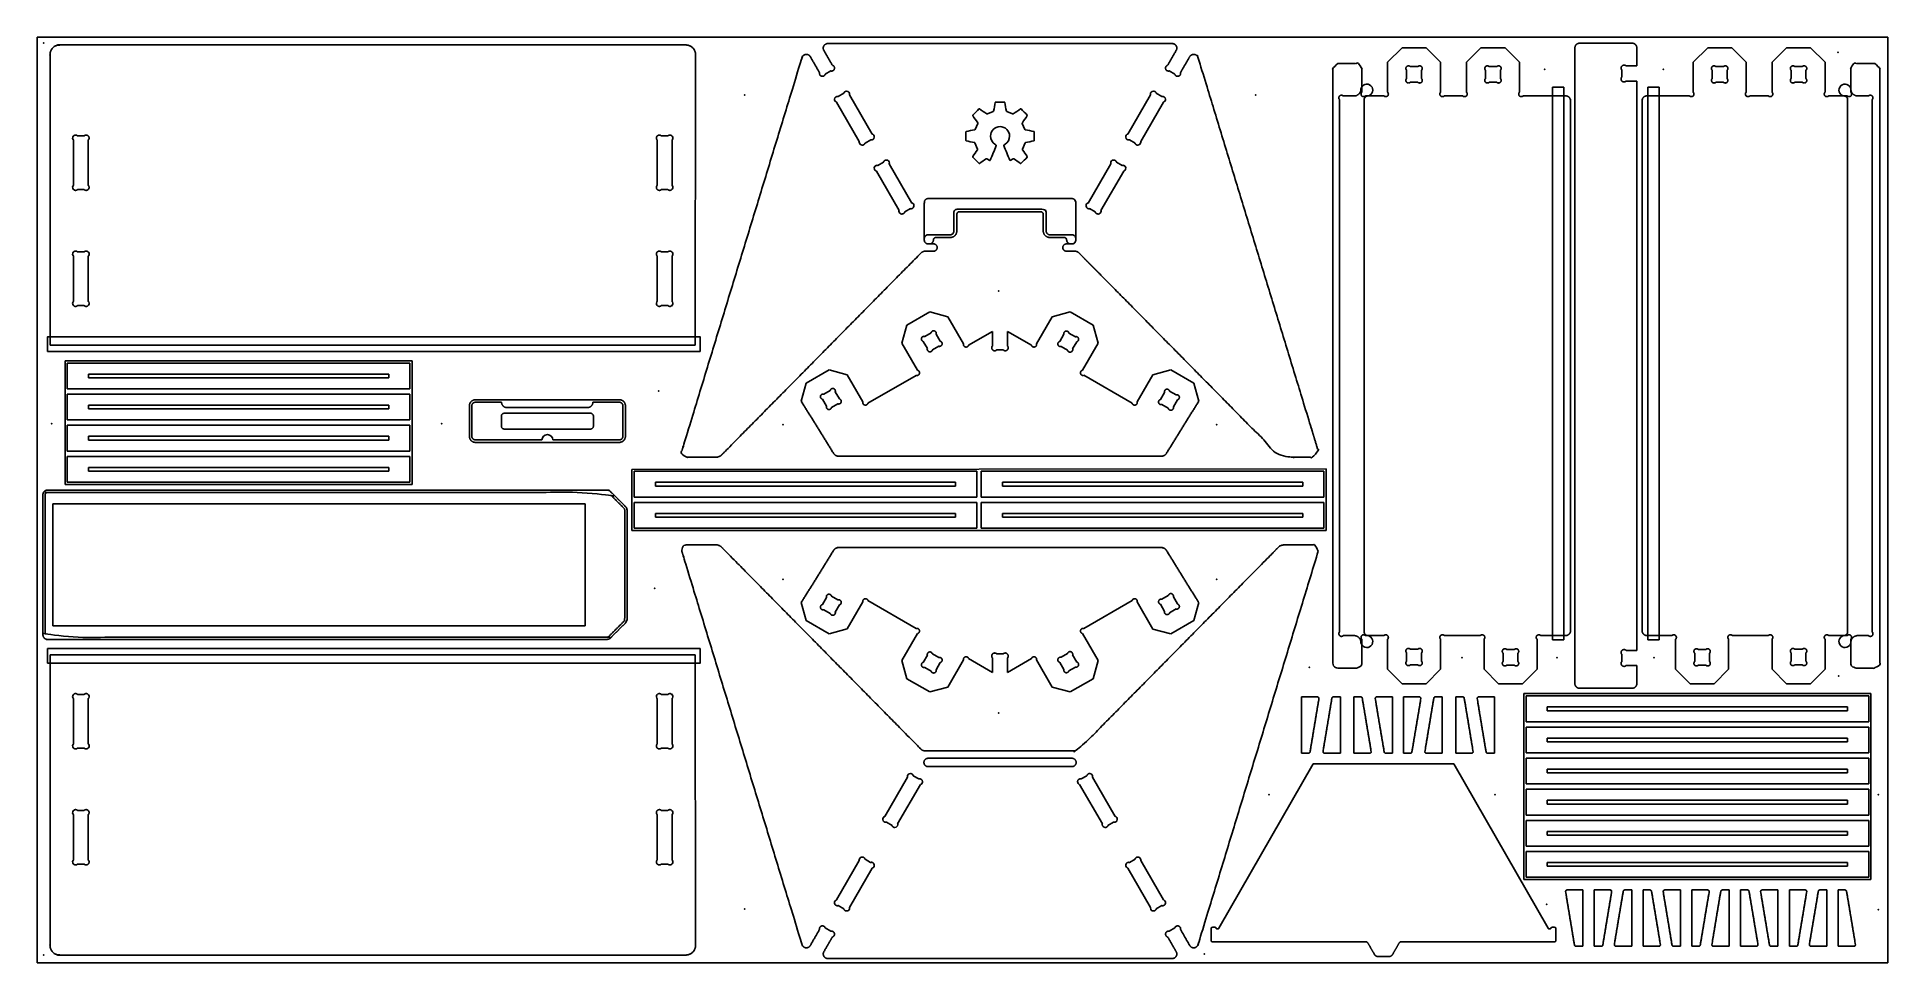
# Model space of a CAD drawing. Header units: millimetres. Extents: x 0 to 2438, y 0 to 1220.
import ezdxf

# ---------------------------------------------------------------- set-up
doc = ezdxf.new("R2010")
doc.units = ezdxf.units.MM
doc.header["$MEASUREMENT"] = 0
for name, color, linetype, true_color in [('Angled Pocket Entry', 3, 'Continuous', 0x00ff00), ('Board Fixings', 6, 'Continuous', 0xff00ff), ('Pockets 10mm', 5, 'Continuous', 0x0000ff), ('Pockets 5mm', 4, 'Continuous', 0x00ffff), ('Profile - inside', 30, 'Continuous', 0xff7f00), ('Profile - outside', 18, 'Continuous', 0x000000), ('Stock Perimeter', 1, 'Continuous', 0xff0007)]:
    doc.layers.add(name, color=color, linetype=linetype, true_color=true_color)

msp = doc.modelspace()

# ---------------------------------------------------------------- linework, layer by layer
at = {"layer": 'Angled Pocket Entry'}
for points in [[(13.9, 805.8), (873.3, 805.8), (873.3, 825.1), (13.9, 825.1), (13.9, 805.8)], [(13.9, 394.9), (873.3, 394.9), (873.3, 414.2), (13.9, 414.2), (13.9, 394.9)]]:
    msp.add_lwpolyline(points, dxfattribs=at)
at = {"layer": 'Board Fixings'}
for p in [(8.9, 1212.3), (2372.1, 1199.8), (1985.9, 1177.3), (2141.9, 1177.3), (931.9, 1143.7), (1605, 1143.7), (1266.7, 885.5), (818.8, 753.7), (19.4, 710.7), (533, 710.7), (982.4, 709.4), (1553.7, 709.4), (813.4, 493.8), (982.4, 505.6), (1553.7, 505.6), (1876.9, 402.1), (2001.9, 402.1), (2129.9, 402.1), (1675.8, 389.5), (2372.9, 378.1), (1266.7, 329.5), (1622.7, 221.7), (1920.6, 221.7), (2425.3, 221.7), (1988.4, 77.4), (931.9, 71.3), (2425.3, 70.3), (8.9, 10.4), (1537.6, 11.7)]:
    msp.add_point(p, dxfattribs=at)
at = {"layer": 'Pockets 10mm'}
for p, q in [((1996.2, 1153.8), (2011, 1153.8)), ((1996.2, 425.6), (1996.2, 1153.8)), ((2011, 1153.8), (2011, 425.6)), ((2121.9, 425.6), (2121.9, 1153.8)), ((2121.9, 1153.8), (2136.7, 1153.8)), ((2136.7, 1153.8), (2136.7, 425.6)), ((1251.8, 1118.6), (1259.5, 1121.8)), ((1277.4, 1121.8), (1285, 1118.6)), ((1235.6, 1098.3), (1239, 1106.2)), ((1297.8, 1106.2), (1301.2, 1098.3)), ((1238.7, 1072.1), (1235.4, 1080.5)), ((1301.5, 1080.5), (1298.1, 1072.1)), ((1254.9, 1057.5), (1251, 1059.5)), ((1285.8, 1059.5), (1282, 1057.5)), ((722.1, 605), (20.8, 605)), ((20.8, 605), (20.9, 444.3)), ((722.1, 444.4), (722.1, 605)), ((20.9, 444.3), (722.1, 444.4)), ((776.6, 450.2), (775.3, 448.2)), ((777.1, 452.5), (776.6, 450.2)), ((2011, 425.6), (1996.2, 425.6)), ((2136.7, 425.6), (2121.9, 425.6))]:
    msp.add_line(p, q, dxfattribs=at)
for points, knots in [([(1720.5, 1142.3), (1725.3, 1142.3), (1730, 1142.4), (1734.7, 1142.4), (1735.1, 1142.4), (1735.4, 1142.4), (1735.7, 1142.4), (1736, 1142.4), (1736.3, 1142.5), (1736.5, 1142.5), (1736.8, 1142.6), (1737.1, 1142.7), (1737.4, 1142.7), (1737.7, 1142.8), (1738, 1142.9), (1738.2, 1143), (1738.5, 1143.2), (1738.8, 1143.3), (1739, 1143.4), (1739.3, 1143.6), (1739.5, 1143.7), (1739.8, 1143.9), (1740, 1144), (1740.3, 1144.2), (1740.5, 1144.4), (1740.7, 1144.6), (1740.9, 1144.8), (1741.1, 1145), (1741.4, 1145.2), (1741.6, 1145.4), (1741.7, 1145.7), (1741.9, 1145.9), (1742.1, 1146.1), (1742.3, 1146.4), (1742.4, 1146.6), (1742.6, 1146.9), (1742.7, 1147.1), (1742.9, 1147.4), (1743, 1147.6), (1743.1, 1147.9), (1743.2, 1148.2), (1743.3, 1148.5), (1743.4, 1148.7), (1743.5, 1149), (1743.6, 1149.3), (1743.6, 1149.6), (1743.7, 1149.9), (1743.7, 1150.2), (1743.7, 1150.5), (1743.8, 1150.8), (1743.8, 1151.1), (1743.8, 1151.4)], [-1555.317395, -1555.317395, -1555.317395, -1555.317395, -1541.13149, -1541.13149, -1541.13149, -1540.249087, -1540.249087, -1540.249087, -1539.366683, -1539.366683, -1539.366683, -1538.484279, -1538.484279, -1538.484279, -1537.601876, -1537.601876, -1537.601876, -1536.719472, -1536.719472, -1536.719472, -1535.837068, -1535.837068, -1535.837068, -1534.954664, -1534.954664, -1534.954664, -1534.072261, -1534.072261, -1534.072261, -1533.189857, -1533.189857, -1533.189857, -1532.307453, -1532.307453, -1532.307453, -1531.425049, -1531.425049, -1531.425049, -1530.542646, -1530.542646, -1530.542646, -1529.660242, -1529.660242, -1529.660242, -1528.777838, -1528.777838, -1528.777838, -1527.895434, -1527.895434, -1527.895434, -1527.012701, -1527.012701, -1527.012701, -1527.012701]), ([(1743.8, 1151.4), (1744.8, 1157.6), (1752.5, 1160.2), (1761.6, 1151.3), (1759.3, 1143.6), (1753, 1142.4)], [-1527.012701, -1527.012701, -1527.012701, -1527.012701, -1509.858557, -1509.858557, -1492.712626, -1492.712626, -1492.712626, -1492.712626]), ([(2379.9, 1142.4), (2373.6, 1143.5), (2371.3, 1151.3), (2380.4, 1160.1), (2388.1, 1157.6), (2389.1, 1151.3)], [1492.712626, 1492.712626, 1492.712626, 1492.712626, 1509.858557, 1509.858557, 1527.012701, 1527.012701, 1527.012701, 1527.012701]), ([(2389.1, 1151.3), (2389.1, 1151), (2389.1, 1150.8), (2389.1, 1150.5), (2389.2, 1150.2), (2389.2, 1149.9), (2389.3, 1149.6), (2389.3, 1149.3), (2389.4, 1149), (2389.5, 1148.7), (2389.6, 1148.4), (2389.7, 1148.2), (2389.8, 1147.9), (2389.9, 1147.6), (2390, 1147.4), (2390.1, 1147.1), (2390.3, 1146.8), (2390.4, 1146.6), (2390.6, 1146.3), (2390.8, 1146.1), (2390.9, 1145.9), (2391.1, 1145.6), (2391.3, 1145.4), (2391.5, 1145.2), (2391.7, 1145), (2391.9, 1144.8), (2392.1, 1144.6), (2392.4, 1144.4), (2392.6, 1144.2), (2392.8, 1144), (2393.1, 1143.9), (2393.3, 1143.7), (2393.6, 1143.5), (2393.8, 1143.4), (2394.1, 1143.3), (2394.4, 1143.1), (2394.6, 1143), (2394.9, 1142.9), (2395.2, 1142.8), (2395.5, 1142.7), (2395.7, 1142.6), (2396, 1142.6), (2396.3, 1142.5), (2396.6, 1142.5), (2396.9, 1142.4), (2397.2, 1142.4), (2397.5, 1142.4), (2397.8, 1142.3), (2398.1, 1142.3), (2402.9, 1142.3), (2407.6, 1142.3), (2412.3, 1142.3)], [1527.012701, 1527.012701, 1527.012701, 1527.012701, 1527.895434, 1527.895434, 1527.895434, 1528.777838, 1528.777838, 1528.777838, 1529.660242, 1529.660242, 1529.660242, 1530.542646, 1530.542646, 1530.542646, 1531.425049, 1531.425049, 1531.425049, 1532.307453, 1532.307453, 1532.307453, 1533.189857, 1533.189857, 1533.189857, 1534.072261, 1534.072261, 1534.072261, 1534.954664, 1534.954664, 1534.954664, 1535.837068, 1535.837068, 1535.837068, 1536.719472, 1536.719472, 1536.719472, 1537.601876, 1537.601876, 1537.601876, 1538.484279, 1538.484279, 1538.484279, 1539.366683, 1539.366683, 1539.366683, 1540.249087, 1540.249087, 1540.249087, 1541.13149, 1541.13149, 1541.13149, 1555.317395, 1555.317395, 1555.317395, 1555.317395]), ([(1239, 1106.2), (1239.1, 1106.4), (1239.1, 1106.8), (1239, 1107), (1236.8, 1110.1), (1234.7, 1113.3), (1232.5, 1116.4), (1232.4, 1116.6), (1232.4, 1117), (1232.6, 1117.1), (1235.3, 1119.8), (1238, 1122.5), (1240.6, 1125.2), (1240.8, 1125.4), (1241.2, 1125.4), (1241.4, 1125.3), (1244.6, 1123.1), (1247.8, 1120.9), (1250.9, 1118.7), (1251.2, 1118.6), (1251.6, 1118.5), (1251.8, 1118.6)], [835.865076, 835.865076, 835.865076, 835.865076, 836.865076, 836.865076, 836.865076, 848.236558, 848.236558, 848.236558, 849.236558, 849.236558, 849.236558, 860.600113, 860.600113, 860.600113, 861.600113, 861.600113, 861.600113, 873.171925, 873.171925, 873.171925, 874.171925, 874.171925, 874.171925, 874.171925]), ([(1259.5, 1121.8), (1259.7, 1121.9), (1260, 1122.2), (1260, 1122.4), (1260.7, 1126.2), (1261.4, 1130), (1262.1, 1133.8), (1262.2, 1134.1), (1262.5, 1134.3), (1262.7, 1134.3), (1266.5, 1134.3), (1270.3, 1134.3), (1274.1, 1134.3), (1274.4, 1134.3), (1274.6, 1134.1), (1274.7, 1133.8), (1275.4, 1130), (1276.1, 1126.2), (1276.8, 1122.4), (1276.9, 1122.2), (1277.1, 1121.9), (1277.4, 1121.8)], [882.443219, 882.443219, 882.443219, 882.443219, 883.443219, 883.443219, 883.443219, 895.059824, 895.059824, 895.059824, 896.059824, 896.059824, 896.059824, 907.424615, 907.424615, 907.424615, 908.424615, 908.424615, 908.424615, 920.0411, 920.0411, 920.0411, 921.0411, 921.0411, 921.0411, 921.0411]), ([(1285, 1118.6), (1285.3, 1118.5), (1285.7, 1118.6), (1285.9, 1118.7), (1289.1, 1120.9), (1292.3, 1123.1), (1295.4, 1125.3), (1295.7, 1125.4), (1296, 1125.4), (1296.2, 1125.2), (1298.9, 1122.5), (1301.6, 1119.8), (1304.2, 1117.1), (1304.4, 1117), (1304.5, 1116.6), (1304.3, 1116.4), (1302.2, 1113.3), (1300, 1110.1), (1297.9, 1107), (1297.7, 1106.8), (1297.7, 1106.4), (1297.8, 1106.2)], [929.312394, 929.312394, 929.312394, 929.312394, 930.312394, 930.312394, 930.312394, 941.883665, 941.883665, 941.883665, 942.883665, 942.883665, 942.883665, 954.24722, 954.24722, 954.24722, 955.24722, 955.24722, 955.24722, 966.619074, 966.619074, 966.619074, 967.619074, 967.619074, 967.619074, 967.619074]), ([(1715.7, 436.2), (1715.7, 553.1), (1715.6, 670), (1715.6, 786.8), (1715.6, 903.7), (1715.7, 1020.6), (1715.7, 1137.5)], [-712.913583, -712.913583, -712.913583, -712.913583, -362.279819, -362.279819, -362.279819, -11.646201, -11.646201, -11.646201, -11.646201]), ([(2417.2, 1137.5), (2417.2, 1020.6), (2417.2, 903.7), (2417.2, 786.8), (2417.2, 669.9), (2417.2, 553.1), (2417.2, 436.2)], [11.646201, 11.646201, 11.646201, 11.646201, 362.279819, 362.279819, 362.279819, 712.913583, 712.913583, 712.913583, 712.913583]), ([(1223.9, 1083.1), (1223.7, 1083.1), (1223.5, 1083.4), (1223.5, 1083.7), (1223.5, 1087.5), (1223.5, 1091.3), (1223.5, 1095.1), (1223.5, 1095.3), (1223.7, 1095.6), (1223.9, 1095.6), (1227.6, 1096.3), (1231.3, 1097), (1235, 1097.7), (1235.3, 1097.7), (1235.5, 1098), (1235.6, 1098.3)], [801.678219, 801.678219, 801.678219, 801.678219, 802.678219, 802.678219, 802.678219, 814.042682, 814.042682, 814.042682, 815.042682, 815.042682, 815.042682, 826.274058, 826.274058, 826.274058, 827.274058, 827.274058, 827.274058, 827.274058]), ([(1275.2, 1078.7), (1278.7, 1081), (1281, 1084.9), (1281, 1089.3), (1281, 1096.2), (1275.4, 1101.9), (1268.4, 1101.9), (1261.5, 1101.9), (1255.9, 1096.2), (1255.9, 1089.3), (1255.9, 1084.9), (1258.2, 1081), (1261.7, 1078.7)], [1088.943875, 1088.943875, 1088.943875, 1088.943875, 1089.943875, 1089.943875, 1089.943875, 1090.943875, 1090.943875, 1090.943875, 1091.943875, 1091.943875, 1091.943875, 1092.943875, 1092.943875, 1092.943875, 1092.943875]), ([(1301.2, 1098.3), (1301.3, 1098), (1301.6, 1097.7), (1301.9, 1097.7), (1305.5, 1097), (1309.2, 1096.3), (1312.9, 1095.6), (1313.2, 1095.6), (1313.4, 1095.3), (1313.4, 1095.1), (1313.4, 1091.3), (1313.4, 1087.5), (1313.4, 1083.7), (1313.4, 1083.4), (1313.2, 1083.1), (1312.9, 1083.1), (1309.3, 1082.4), (1305.7, 1081.8), (1302.1, 1081.1), (1301.9, 1081), (1301.6, 1080.8), (1301.5, 1080.5)], [976.21035, 976.21035, 976.21035, 976.21035, 977.21035, 977.21035, 977.21035, 988.441081, 988.441081, 988.441081, 989.441081, 989.441081, 989.441081, 1000.805544, 1000.805544, 1000.805544, 1001.805544, 1001.805544, 1001.805544, 1012.761004, 1012.761004, 1012.761004, 1013.761004, 1013.761004, 1013.761004, 1013.761004]), ([(1235.4, 1080.5), (1235.3, 1080.8), (1235, 1081), (1234.7, 1081.1), (1231.1, 1081.8), (1227.5, 1082.4), (1223.9, 1083.1)], [1168.128217, 1168.128217, 1168.128217, 1168.128217, 1169.128217, 1169.128217, 1169.128217, 1180.083677, 1180.083677, 1180.083677, 1180.083677]), ([(1261.7, 1078.7), (1261.8, 1078.5), (1262.1, 1078.4), (1262.3, 1078.3), (1262.6, 1078.1), (1262.9, 1077.9), (1263.2, 1077.7), (1263.5, 1077.5), (1263.6, 1077.2), (1263.5, 1076.9), (1260.8, 1070.5), (1258.2, 1064.1), (1255.5, 1057.7), (1255.4, 1057.4), (1255.1, 1057.3), (1254.9, 1057.5)], [1092.943875, 1092.943875, 1092.943875, 1092.943875, 1093.943875, 1093.943875, 1093.943875, 1095.077393, 1095.077393, 1095.077393, 1096.077393, 1096.077393, 1096.077393, 1116.902593, 1116.902593, 1116.902593, 1117.902593, 1117.902593, 1117.902593, 1117.902593]), ([(1282, 1057.5), (1281.7, 1057.3), (1281.4, 1057.4), (1281.3, 1057.7), (1278.7, 1064.1), (1276, 1070.5), (1273.4, 1076.9), (1273.3, 1077.2), (1273.4, 1077.5), (1273.6, 1077.7), (1273.9, 1077.9), (1274.3, 1078.1), (1274.6, 1078.3), (1274.8, 1078.4), (1275, 1078.5), (1275.2, 1078.7)], [1063.985716, 1063.985716, 1063.985716, 1063.985716, 1064.985716, 1064.985716, 1064.985716, 1085.810916, 1085.810916, 1085.810916, 1086.810916, 1086.810916, 1086.810916, 1087.943875, 1087.943875, 1087.943875, 1088.943875, 1088.943875, 1088.943875, 1088.943875]), ([(1251, 1059.5), (1250.8, 1059.7), (1250.4, 1059.7), (1250.2, 1059.5), (1247.2, 1057.5), (1244.3, 1055.5), (1241.4, 1053.5), (1241.2, 1053.3), (1240.8, 1053.4), (1240.6, 1053.6), (1238, 1056.2), (1235.3, 1058.9), (1232.6, 1061.6), (1232.4, 1061.8), (1232.4, 1062.1), (1232.5, 1062.4), (1234.6, 1065.3), (1236.6, 1068.3), (1238.7, 1071.3), (1238.8, 1071.5), (1238.8, 1071.9), (1238.7, 1072.1)], [1122.280868, 1122.280868, 1122.280868, 1122.280868, 1123.280868, 1123.280868, 1123.280868, 1133.903322, 1133.903322, 1133.903322, 1134.903322, 1134.903322, 1134.903322, 1146.267804, 1146.267804, 1146.267804, 1147.267804, 1147.267804, 1147.267804, 1158.080927, 1158.080927, 1158.080927, 1159.080927, 1159.080927, 1159.080927, 1159.080927]), ([(1298.1, 1072.1), (1298, 1071.9), (1298, 1071.5), (1298.2, 1071.3), (1300.2, 1068.3), (1302.3, 1065.3), (1304.3, 1062.4), (1304.5, 1062.1), (1304.4, 1061.8), (1304.2, 1061.6), (1301.6, 1058.9), (1298.9, 1056.2), (1296.2, 1053.6), (1296, 1053.4), (1295.7, 1053.3), (1295.4, 1053.5), (1292.5, 1055.5), (1289.6, 1057.5), (1286.7, 1059.5), (1286.4, 1059.7), (1286.1, 1059.7), (1285.8, 1059.5)], [1022.808294, 1022.808294, 1022.808294, 1022.808294, 1023.808294, 1023.808294, 1023.808294, 1034.621045, 1034.621045, 1034.621045, 1035.621045, 1035.621045, 1035.621045, 1046.985528, 1046.985528, 1046.985528, 1047.985528, 1047.985528, 1047.985528, 1058.607441, 1058.607441, 1058.607441, 1059.607441, 1059.607441, 1059.607441, 1059.607441]), ([(1743.8, 422.3), (1743.8, 422.6), (1743.8, 422.9), (1743.7, 423.2), (1743.7, 423.5), (1743.7, 423.8), (1743.6, 424.1), (1743.6, 424.4), (1743.5, 424.7), (1743.4, 424.9), (1743.3, 425.2), (1743.2, 425.5), (1743.1, 425.8), (1743, 426), (1742.9, 426.3), (1742.7, 426.6), (1742.6, 426.8), (1742.4, 427.1), (1742.3, 427.3), (1742.1, 427.6), (1741.9, 427.8), (1741.7, 428), (1741.6, 428.3), (1741.4, 428.5), (1741.1, 428.7), (1740.9, 428.9), (1740.7, 429.1), (1740.5, 429.3), (1740.3, 429.5), (1740, 429.6), (1739.8, 429.8), (1739.5, 430), (1739.3, 430.1), (1739, 430.3), (1738.8, 430.4), (1738.5, 430.5), (1738.2, 430.6), (1738, 430.7), (1737.7, 430.8), (1737.4, 430.9), (1737.1, 431), (1736.8, 431.1), (1736.5, 431.1), (1736.3, 431.2), (1736, 431.2), (1735.7, 431.3), (1735.4, 431.3), (1735.1, 431.3), (1734.7, 431.3), (1730, 431.3), (1725.3, 431.3), (1720.5, 431.3)], [-741.642316, -741.642316, -741.642316, -741.642316, -740.759583, -740.759583, -740.759583, -739.877179, -739.877179, -739.877179, -738.994775, -738.994775, -738.994775, -738.112371, -738.112371, -738.112371, -737.229968, -737.229968, -737.229968, -736.347564, -736.347564, -736.347564, -735.46516, -735.46516, -735.46516, -734.582757, -734.582757, -734.582757, -733.700353, -733.700353, -733.700353, -732.817949, -732.817949, -732.817949, -731.935545, -731.935545, -731.935545, -731.053142, -731.053142, -731.053142, -730.170738, -730.170738, -730.170738, -729.288334, -729.288334, -729.288334, -728.40593, -728.40593, -728.40593, -727.523527, -727.523527, -727.523527, -713.337698, -713.337698, -713.337698, -713.337698]), ([(1753, 431.3), (1759.3, 430.1), (1761.6, 422.4), (1752.5, 413.5), (1744.8, 416), (1743.8, 422.3)], [-775.942391, -775.942391, -775.942391, -775.942391, -758.79646, -758.79646, -741.642316, -741.642316, -741.642316, -741.642316]), ([(2389.1, 422.3), (2388.1, 416), (2380.4, 413.5), (2371.3, 422.4), (2373.6, 430.1), (2379.9, 431.3)], [741.642316, 741.642316, 741.642316, 741.642316, 758.79646, 758.79646, 775.942391, 775.942391, 775.942391, 775.942391]), ([(2412.3, 431.3), (2407.6, 431.3), (2402.9, 431.3), (2398.1, 431.3), (2397.8, 431.3), (2397.5, 431.3), (2397.2, 431.3), (2396.9, 431.2), (2396.6, 431.2), (2396.3, 431.1), (2396, 431.1), (2395.7, 431), (2395.5, 430.9), (2395.2, 430.8), (2394.9, 430.7), (2394.6, 430.6), (2394.4, 430.5), (2394.1, 430.4), (2393.8, 430.2), (2393.6, 430.1), (2393.3, 429.9), (2393.1, 429.8), (2392.8, 429.6), (2392.6, 429.4), (2392.4, 429.3), (2392.1, 429.1), (2391.9, 428.9), (2391.7, 428.7), (2391.5, 428.5), (2391.3, 428.2), (2391.1, 428), (2390.9, 427.8), (2390.8, 427.5), (2390.6, 427.3), (2390.4, 427.1), (2390.3, 426.8), (2390.1, 426.5), (2390, 426.3), (2389.9, 426), (2389.8, 425.7), (2389.7, 425.5), (2389.6, 425.2), (2389.5, 424.9), (2389.4, 424.6), (2389.3, 424.3), (2389.3, 424.1), (2389.2, 423.8), (2389.2, 423.5), (2389.1, 423.2), (2389.1, 422.9), (2389.1, 422.6), (2389.1, 422.3)], [713.337698, 713.337698, 713.337698, 713.337698, 727.523527, 727.523527, 727.523527, 728.40593, 728.40593, 728.40593, 729.288334, 729.288334, 729.288334, 730.170738, 730.170738, 730.170738, 731.053142, 731.053142, 731.053142, 731.935545, 731.935545, 731.935545, 732.817949, 732.817949, 732.817949, 733.700353, 733.700353, 733.700353, 734.582757, 734.582757, 734.582757, 735.46516, 735.46516, 735.46516, 736.347564, 736.347564, 736.347564, 737.229968, 737.229968, 737.229968, 738.112371, 738.112371, 738.112371, 738.994775, 738.994775, 738.994775, 739.877179, 739.877179, 739.877179, 740.759583, 740.759583, 740.759583, 741.642316, 741.642316, 741.642316, 741.642316])]:
    msp.add_open_spline(points, degree=3, knots=knots, dxfattribs=at)
for points, weights, degree, knots in [([(1715.7, 1137.5), (1715, 1138.2), (1714.7, 1139), (1714.7, 1139.9), (1714.7, 1141.9), (1716.1, 1143.3), (1718.1, 1143.3), (1719, 1143.3), (1719.9, 1143), (1720.5, 1142.3)], [0.853553390594, 0.853553513396, 0.902369049864, 1, 0.804737854124, 0.804737854124, 1, 0.902372809268, 0.853557272876, 0.853553390825], 3, [-1555.7415102, -1555.7415102, -1555.7415102, -1555.7415102, -1555.6354805, -1555.6354805, -1555.6354805, -1555.4234209, -1555.4234209, -1555.4234209, -1555.3173953, -1555.3173953, -1555.3173953, -1555.3173953]), ([(1753, 1142.4), (1752.7, 1142.4), (1752.4, 1142.3), (1752, 1142.3), (1751.7, 1142.2), (1751.4, 1142.1), (1751.1, 1142), (1750.8, 1141.9), (1750.5, 1141.7), (1750.2, 1141.5), (1750, 1141.3), (1749.7, 1141.1), (1749.5, 1140.9), (1749.2, 1140.7), (1749, 1140.4), (1748.8, 1140.2), (1748.7, 1139.9), (1748.5, 1139.6), (1748.4, 1139.3), (1748.3, 1139), (1748.2, 1138.7), (1748.1, 1138.3), (1748, 1138), (1748, 1137.7), (1748, 1137.4), (1748, 1020.5), (1748, 903.7), (1747.9, 786.8), (1748, 670), (1748, 553.2), (1748, 436.3), (1748, 436), (1748, 435.7), (1748.1, 435.3), (1748.2, 435), (1748.3, 434.7), (1748.4, 434.4), (1748.5, 434.1), (1748.7, 433.8), (1748.8, 433.5), (1749, 433.3), (1749.2, 433), (1749.5, 432.8), (1749.7, 432.5), (1750, 432.3), (1750.2, 432.2), (1750.5, 432), (1750.8, 431.8), (1751.1, 431.7), (1751.4, 431.6), (1751.7, 431.5), (1752, 431.4), (1752.4, 431.3), (1752.7, 431.3), (1753, 431.3)], [0.853553390825, 0.85106892907, 0.851325823934, 0.854324075419, 0.851581539463, 0.851581539463, 0.854324075419, 0.851581539463, 0.851581539463, 0.854324075419, 0.851581539463, 0.851581539463, 0.854324075419, 0.851581539463, 0.851581539463, 0.854324075419, 0.851581539463, 0.851581539463, 0.854324075419, 0.851581539463, 0.851581539463, 0.854324075419, 0.851581539463, 0.851581539463, 0.854324075419, 0.854324075419, 0.854324075419, 0.854324075419, 0.854324075419, 0.854324075419, 0.854324075419, 0.851581539463, 0.851581539463, 0.854324075419, 0.851581539463, 0.851581539463, 0.854324075419, 0.851581539463, 0.851581539463, 0.854324075419, 0.851581539463, 0.851581539463, 0.854324075419, 0.851581539463, 0.851581539463, 0.854324075419, 0.851581539463, 0.851581539463, 0.854324075419, 0.851581539463, 0.851581539463, 0.854324075419, 0.851325823934, 0.85106892907, 0.853553390825], 3, [-1492.712626, -1492.712626, -1492.712626, -1492.712626, -1491.731203, -1491.731203, -1491.731203, -1490.749634, -1490.749634, -1490.749634, -1489.768065, -1489.768065, -1489.768065, -1488.786495, -1488.786495, -1488.786495, -1487.804926, -1487.804926, -1487.804926, -1486.823357, -1486.823357, -1486.823357, -1485.841787, -1485.841787, -1485.841787, -1484.860218, -1484.860218, -1484.860218, -1134.327509, -1134.327509, -1134.327509, -783.794799, -783.794799, -783.794799, -782.81323, -782.81323, -782.81323, -781.831661, -781.831661, -781.831661, -780.850091, -780.850091, -780.850091, -779.868522, -779.868522, -779.868522, -778.886952, -778.886952, -778.886952, -777.905383, -777.905383, -777.905383, -776.923814, -776.923814, -776.923814, -775.942391, -775.942391, -775.942391, -775.942391]), ([(2379.9, 431.3), (2380.2, 431.3), (2380.5, 431.3), (2380.8, 431.4), (2381.2, 431.5), (2381.5, 431.5), (2381.8, 431.7), (2382.1, 431.8), (2382.4, 432), (2382.6, 432.1), (2382.9, 432.3), (2383.2, 432.5), (2383.4, 432.8), (2383.6, 433), (2383.8, 433.2), (2384, 433.5), (2384.2, 433.8), (2384.4, 434.1), (2384.5, 434.4), (2384.6, 434.7), (2384.7, 435), (2384.8, 435.3), (2384.8, 435.6), (2384.9, 436), (2384.9, 436.3), (2384.9, 553.1), (2384.9, 670), (2384.9, 786.8), (2384.9, 903.7), (2384.9, 1020.5), (2384.9, 1137.4), (2384.9, 1137.7), (2384.8, 1138), (2384.8, 1138.3), (2384.7, 1138.7), (2384.6, 1139), (2384.5, 1139.3), (2384.4, 1139.6), (2384.2, 1139.9), (2384, 1140.1), (2383.8, 1140.4), (2383.6, 1140.7), (2383.4, 1140.9), (2383.2, 1141.1), (2382.9, 1141.3), (2382.6, 1141.5), (2382.4, 1141.7), (2382.1, 1141.8), (2381.8, 1142), (2381.5, 1142.1), (2381.2, 1142.2), (2380.8, 1142.3), (2380.5, 1142.3), (2380.2, 1142.4), (2379.9, 1142.4)], [1, 0.997089272001, 0.997390243056, 1.00090291317, 0.997689832434, 0.997689832434, 1.00090291317, 0.997689832434, 0.997689832434, 1.00090291317, 0.997689832434, 0.997689832434, 1.00090291317, 0.997689832434, 0.997689832434, 1.00090291317, 0.997689832434, 0.997689832434, 1.00090291317, 0.997689832434, 0.997689832434, 1.00090291317, 0.997689832434, 0.997689832434, 1.00090291317, 1.00090291317, 1.00090291317, 1.00090291317, 1.00090291317, 1.00090291317, 1.00090291317, 0.997689832434, 0.997689832434, 1.00090291317, 0.997689832434, 0.997689832434, 1.00090291317, 0.997689832434, 0.997689832434, 1.00090291317, 0.997689832434, 0.997689832434, 1.00090291317, 0.997689832434, 0.997689832434, 1.00090291317, 0.997689832434, 0.997689832434, 1.00090291317, 0.997689832434, 0.997689832434, 1.00090291317, 0.997390243056, 0.997089272001, 1], 3, [775.942391, 775.942391, 775.942391, 775.942391, 776.923814, 776.923814, 776.923814, 777.905383, 777.905383, 777.905383, 778.886952, 778.886952, 778.886952, 779.868522, 779.868522, 779.868522, 780.850091, 780.850091, 780.850091, 781.831661, 781.831661, 781.831661, 782.81323, 782.81323, 782.81323, 783.794799, 783.794799, 783.794799, 1134.327509, 1134.327509, 1134.327509, 1484.860218, 1484.860218, 1484.860218, 1485.841787, 1485.841787, 1485.841787, 1486.823357, 1486.823357, 1486.823357, 1487.804926, 1487.804926, 1487.804926, 1488.786495, 1488.786495, 1488.786495, 1489.768065, 1489.768065, 1489.768065, 1490.749634, 1490.749634, 1490.749634, 1491.731203, 1491.731203, 1491.731203, 1492.712626, 1492.712626, 1492.712626, 1492.712626]), ([(2412.3, 1142.3), (2413, 1143), (2413.9, 1143.3), (2414.7, 1143.3), (2416.8, 1143.3), (2418.2, 1141.9), (2418.2, 1139.9), (2418.2, 1139), (2417.8, 1138.1), (2417.2, 1137.5)], [1, 1.00000454811, 1.05719550642, 1.17157287494, 0.942809041328, 0.942809041328, 1.17157287494, 1.05719112928, 1.00000017087, 0.999999999731], 3, [1555.3173953, 1555.3173953, 1555.3173953, 1555.3173953, 1555.4234209, 1555.4234209, 1555.4234209, 1555.6354806, 1555.6354806, 1555.6354806, 1555.7415102, 1555.7415102, 1555.7415102, 1555.7415102]), ([(1180.7, 952.6), (1180.7, 947.4), (1175.7, 947.4), (1174.7, 947.4), (1173.7, 947.4), (1168.7, 947.4), (1168.7, 952.4), (1168.7, 977.2), (1168.7, 1002.1), (1168.7, 1007.1), (1173.7, 1007.1), (1268.4, 1007.1), (1363.2, 1007.1), (1368.2, 1007.1), (1368.2, 1002.1), (1368.2, 977.2), (1368.2, 952.4), (1368.2, 947.4), (1363.2, 947.4), (1362.2, 947.4), (1361.2, 947.4), (1356.2, 947.4), (1356.2, 952.6), (1356.2, 955.8), (1353.2, 955.8), (1343.7, 955.8), (1334.3, 955.8), (1325.3, 955.8), (1325.3, 964.8), (1325.3, 975.8), (1325.3, 986.7), (1325.3, 989.7), (1322.3, 989.7), (1268.4, 989.7), (1214.6, 989.7), (1211.6, 989.7), (1211.6, 986.7), (1211.6, 975.8), (1211.6, 964.8), (1211.6, 955.8), (1202.6, 955.8), (1193.1, 955.8), (1183.7, 955.8), (1180.7, 955.8), (1180.7, 952.6)], [1, 0.707106781187, 1, 1, 1, 0.707106781187, 1, 1, 1, 0.707106781187, 1, 1, 1, 0.707106781187, 1, 1, 1, 0.707106781186, 1, 1, 1, 0.707106781187, 1, 0.707106781187, 1, 1, 1, 0.707106781186, 1, 1, 1, 0.707106781187, 1, 1, 1, 0.707106781186, 1, 1, 1, 0.707106781186, 1, 1, 1, 0.707106781187, 1], 2, [18.453531, 18.453531, 18.453531, 26.306075, 26.306075, 28.306075, 28.306075, 36.158619, 36.158619, 85.810734, 85.810734, 93.663279, 93.663279, 283.146266, 283.146266, 290.99881, 290.99881, 340.650925, 340.650925, 348.503469, 348.503469, 350.503469, 350.503469, 358.356014, 358.356014, 363.068403, 363.068403, 381.975518, 381.975518, 396.108322, 396.108322, 418.01347, 418.01347, 422.724472, 422.724472, 530.393228, 530.393228, 535.10423, 535.10423, 557.009379, 557.009379, 571.142183, 571.142183, 590.049298, 590.049298, 594.761687, 594.761687, 594.761687]), ([(775, 734.1), (775, 720.7), (775, 707.3), (775, 693.9), (775, 689.2), (771.6, 685.9), (767, 685.9), (703.8, 685.9), (640.6, 685.9), (577.5, 685.9), (572.8, 685.9), (569.5, 689.2), (569.5, 693.9), (569.5, 707.3), (569.5, 720.7), (569.5, 734.1), (569.5, 738.8), (572.8, 742.1), (577.5, 742.1), (640.6, 742.1), (703.8, 742.1), (767, 742.1), (771.6, 742.1), (775, 738.8), (775, 734.1)], [1, 1, 1, 1, 0.804737854124, 0.804737854124, 1, 1, 1, 1, 0.804737854124, 0.804737854124, 1, 1, 1, 1, 0.804737854125, 0.804737854125, 1, 1, 1, 1, 0.804737854124, 0.804737854124, 1], 3, [0, 0, 0, 0, 40.152115, 40.152115, 40.152115, 52.715924, 52.715924, 52.715924, 242.19891, 242.19891, 242.19891, 254.762719, 254.762719, 254.762719, 294.914834, 294.914834, 294.914834, 307.478642, 307.478642, 307.478642, 496.961629, 496.961629, 496.961629, 509.525438, 509.525438, 509.525438, 509.525438]), ([(611.6, 707.2), (611.6, 703.5), (615.4, 703.5), (672.2, 703.5), (729.1, 703.5), (732.8, 703.5), (732.8, 707.2), (732.8, 713.9), (732.8, 720.6), (732.8, 724.3), (729.1, 724.3), (672.2, 724.3), (615.4, 724.3), (611.6, 724.3), (611.6, 720.6), (611.6, 713.9), (611.6, 707.2)], [1, 0.707106781187, 1, 1, 1, 0.707106781187, 1, 1, 1, 0.707106781187, 1, 1, 1, 0.707106781187, 1, 1, 1], 2, [0, 0, 0, 4.407052, 4.407052, 122.019918, 122.019918, 126.42697, 126.42697, 139.589771, 139.589771, 143.996824, 143.996824, 261.609689, 261.609689, 266.016742, 266.016742, 279.179543, 279.179543, 279.179543]), ([(751, 426.4), (505.3, 426.4), (259.6, 426.3), (13.9, 426.3), (10.4, 426.3), (7.9, 428.8), (7.8, 432.3), (7.8, 493.9), (7.8, 555.4), (7.8, 617), (7.8, 618.6), (8.4, 620.1), (9.5, 621.2), (10.7, 622.4), (12.2, 623), (13.8, 623), (259.5, 623), (505.2, 623), (751, 623), (752.6, 623), (754.1, 622.4), (755.2, 621.3), (761.9, 614.6), (768.6, 607.9), (775.3, 601.2), (776.5, 600), (777.1, 598.5), (777.1, 596.9), (777.1, 548.8), (777.1, 500.6), (777.1, 452.5)], [1, 1, 1, 1, 0.804871497233, 0.804871497233, 1, 1, 1, 1, 0.949272431307, 0.949292620426, 1.00006056736, 0.949272423275, 0.949272423275, 1.00006056736, 1.00006056736, 1.00006056736, 1.00006056736, 0.9493067503, 0.9493067503, 1.00006056736, 1.00006056736, 1.00006056736, 1.00006056736, 0.949310514982, 0.949310514982, 1.00006056736, 1.00006056736, 1.00006056736, 1.00006056736], 3, [33.134088, 33.134088, 33.134088, 33.134088, 770.239407, 770.239407, 770.239407, 779.657892, 779.657892, 779.657892, 964.335383, 964.335383, 964.335383, 969.04555, 969.04555, 969.04555, 973.757591, 973.757591, 973.757591, 1710.978936, 1710.978936, 1710.978936, 1715.689374, 1715.689374, 1715.689374, 1744.112575, 1744.112575, 1744.112575, 1748.822832, 1748.822832, 1748.822832, 1893.279733, 1893.279733, 1893.279733, 1893.279733]), ([(775.3, 448.2), (768.6, 441.5), (761.9, 434.8), (755.2, 428.1), (754.1, 427), (752.6, 426.4), (751, 426.4)], [1.00006056736, 1.00006056736, 1.00006056736, 1.00006056736, 0.949315526237, 0.949315526237, 1.00006056736], 3, [1897.961769, 1897.961769, 1897.961769, 1897.961769, 1926.385834, 1926.385834, 1926.385834, 1931.095857, 1931.095857, 1931.095857, 1931.095857]), ([(1720.5, 431.3), (1719.9, 430.7), (1719, 430.3), (1718.1, 430.3), (1716.1, 430.3), (1714.7, 431.8), (1714.7, 433.8), (1714.7, 434.7), (1715, 435.5), (1715.7, 436.2)], [0.853553390825, 0.853553748404, 0.902369284885, 1.00000000027, 0.804737854341, 0.804737854341, 1.00000000027, 0.902369003553, 0.853553467071, 0.853553390823], 3, [-713.3376979, -713.3376979, -713.3376979, -713.3376979, -713.2316694, -713.2316694, -713.2316694, -713.0196117, -713.0196117, -713.0196117, -712.9135829, -712.9135829, -712.9135829, -712.9135829]), ([(2417.2, 436.2), (2417.8, 435.5), (2418.2, 434.7), (2418.2, 433.8), (2418.2, 431.7), (2416.8, 430.3), (2414.7, 430.3), (2413.9, 430.3), (2413, 430.7), (2412.3, 431.3)], [1, 1.00000008933, 1.05719104775, 1.17157287525, 0.942809041582, 0.942809041582, 1.17157287525, 1.05719137735, 1.00000041893, 1], 3, [712.9135829, 712.9135829, 712.9135829, 712.9135829, 713.0196117, 713.0196117, 713.0196117, 713.2316694, 713.2316694, 713.2316694, 713.3376979, 713.3376979, 713.3376979, 713.3376979]), ([(1173.7, 269.7), (1268.4, 269.7), (1363.2, 269.7), (1368.7, 269.7), (1368.7, 264.2), (1368.7, 258.7), (1363.2, 258.7), (1268.4, 258.7), (1173.7, 258.7), (1168.2, 258.7), (1168.2, 264.2), (1168.2, 269.7), (1173.7, 269.7)], [1, 1, 1, 0.707106781187, 1, 0.707106781187, 1, 1, 1, 0.707106781187, 1, 0.707106781187, 1], 2, [0, 0, 0, 189.482987, 189.482987, 198.122367, 198.122367, 206.761746, 206.761746, 396.244733, 396.244733, 404.884113, 404.884113, 413.523493, 413.523493, 413.523493])]:
    msp.add_rational_spline(points, weights, degree=degree, knots=knots, dxfattribs=at)
at = {"layer": 'Pockets 5mm'}
for p, q in [((494.1, 793.5), (36.9, 793.5)), ((36.9, 793.5), (36.9, 630.5)), ((494.1, 630.5), (494.1, 793.5)), ((67.8, 771), (67.8, 776)), ((67.8, 776), (463.2, 776)), ((463.2, 771), (67.8, 771)), ((463.2, 776), (463.2, 771)), ((67.8, 730), (67.8, 735)), ((67.8, 735), (463.2, 735)), ((463.2, 735), (463.2, 730)), ((463.2, 730), (67.8, 730)), ((67.8, 689), (67.8, 694)), ((67.8, 694), (463.2, 694)), ((463.2, 689), (67.8, 689)), ((463.2, 694), (463.2, 689)), ((67.8, 648), (67.8, 653)), ((67.8, 653), (463.2, 653)), ((463.2, 648), (67.8, 648)), ((463.2, 653), (463.2, 648)), ((1698.1, 650.9), (783.6, 650.4)), ((783.6, 650.4), (783.6, 569.9)), ((1698.1, 569.9), (1698.1, 650.9)), ((36.9, 630.5), (494.1, 630.5)), ((814.5, 628.4), (814.5, 633.4)), ((814.5, 633.4), (1209.9, 633.4)), ((1209.9, 628.4), (814.5, 628.4)), ((1209.9, 633.4), (1209.9, 628.4)), ((1271.8, 633.4), (1667.2, 633.4)), ((1271.8, 628.4), (1271.8, 633.4)), ((1667.2, 628.4), (1271.8, 628.4)), ((1667.2, 633.4), (1667.2, 628.4)), ((814.5, 587.4), (814.5, 592.4)), ((814.5, 592.4), (1209.9, 592.4)), ((1209.9, 587.4), (814.5, 587.4)), ((1209.9, 592.4), (1209.9, 587.4)), ((1271.8, 587.4), (1271.8, 592.4)), ((1271.8, 592.4), (1667.2, 592.4)), ((1667.2, 587.4), (1271.8, 587.4)), ((1667.2, 592.4), (1667.2, 587.4)), ((783.6, 569.9), (1698.1, 569.9)), ((2415.6, 354.9), (1958.3, 354.9)), ((1958.3, 354.9), (1958.3, 109.9)), ((2415.6, 109.9), (2415.6, 354.9)), ((1989.2, 332.4), (1989.2, 337.4)), ((1989.2, 337.4), (2384.6, 337.4)), ((2384.6, 332.4), (1989.2, 332.4)), ((2384.6, 337.4), (2384.6, 332.4)), ((1989.2, 291.4), (1989.2, 296.4)), ((1989.2, 296.4), (2384.6, 296.4)), ((2384.6, 296.4), (2384.6, 291.4)), ((2384.6, 291.4), (1989.2, 291.4)), ((1989.2, 250.4), (1989.2, 255.4)), ((1989.2, 255.4), (2384.6, 255.4)), ((2384.6, 250.4), (1989.2, 250.4)), ((2384.6, 255.4), (2384.6, 250.4)), ((1989.2, 209.4), (1989.2, 214.4)), ((1989.2, 214.4), (2384.6, 214.4)), ((2384.6, 209.4), (1989.2, 209.4)), ((2384.6, 214.4), (2384.6, 209.4)), ((1989.2, 168.4), (1989.2, 173.4)), ((1989.2, 173.4), (2384.6, 173.4)), ((2384.6, 173.4), (2384.6, 168.4)), ((2384.6, 168.4), (1989.2, 168.4)), ((1989.2, 127.4), (1989.2, 132.4)), ((1989.2, 132.4), (2384.6, 132.4)), ((2384.6, 127.4), (1989.2, 127.4)), ((2384.6, 132.4), (2384.6, 127.4)), ((1958.3, 109.9), (2415.6, 109.9))]:
    msp.add_line(p, q, dxfattribs=at)
at = {"layer": 'Profile - inside'}
for p, q in [((1804, 1176.2), (1804, 1165.3)), ((1818.7, 1181), (1808.9, 1181)), ((1823.6, 1165.3), (1823.6, 1176.2)), ((1907.9, 1165.3), (1907.9, 1176.2)), ((1912.8, 1181), (1922.6, 1181)), ((1927.5, 1176.2), (1927.5, 1165.3)), ((2206.5, 1176.2), (2206.5, 1165.3)), ((2221.2, 1181), (2211.4, 1181)), ((2226.1, 1165.3), (2226.1, 1176.2)), ((2310.4, 1165.3), (2310.4, 1176.2)), ((2315.3, 1181), (2325.1, 1181)), ((2330, 1176.2), (2330, 1165.3)), ((1808.9, 1160.4), (1818.7, 1160.4)), ((1922.6, 1160.4), (1912.8, 1160.4)), ((2211.4, 1160.4), (2221.2, 1160.4)), ((2325.1, 1160.4), (2315.3, 1160.4)), ((1083.1, 1082.3), (1053.2, 1134.1)), ((1055.2, 1141.5), (1062.7, 1145.9)), ((1070.2, 1143.9), (1100.1, 1092.1)), ((1466.7, 1143.9), (1436.8, 1092.1)), ((1453.7, 1082.3), (1483.6, 1134.1)), ((1481.6, 1141.5), (1474.1, 1145.9)), ((47.9, 1084.3), (47.9, 1024.5)), ((62, 1089.7), (53.4, 1089.7)), ((67.5, 1024.5), (67.5, 1084.3)), ((816.9, 1024.5), (816.9, 1084.3)), ((822.3, 1089.7), (831, 1089.7)), ((836.4, 1084.3), (836.4, 1024.5)), ((1098.1, 1084.6), (1090.6, 1080.3)), ((1438.8, 1084.6), (1446.3, 1080.3)), ((1107.5, 1050.8), (1115, 1055.1)), ((1122.5, 1053.1), (1152.4, 1001.3)), ((1414.3, 1053.1), (1384.4, 1001.3)), ((1429.3, 1050.8), (1421.8, 1055.1)), ((1135.5, 991.6), (1105.6, 1043.4)), ((1401.4, 991.6), (1431.3, 1043.4)), ((53.4, 1019), (62, 1019)), ((831, 1019), (822.3, 1019)), ((1150.4, 993.9), (1142.9, 989.6)), ((1386.4, 993.9), (1393.9, 989.6)), ((48, 931.4), (47.9, 871.6)), ((62.1, 936.9), (53.4, 936.9)), ((67.5, 871.6), (67.5, 931.4)), ((816.9, 871.6), (816.9, 931.4)), ((822.3, 936.9), (831, 936.9)), ((836.4, 931.4), (836.4, 871.6)), ((53.4, 866.2), (62.1, 866.2)), ((831, 866.2), (822.3, 866.2)), ((1169.2, 825.5), (1177.7, 830.4)), ((1367.7, 825.1), (1359.1, 830)), ((1172.7, 809.5), (1167.4, 818.9)), ((1187.9, 812.5), (1179.3, 807.7)), ((1184.3, 828.6), (1189.7, 819.2)), ((1352.5, 828.3), (1347.1, 818.9)), ((1348.9, 812.2), (1357.4, 807.3)), ((1364.1, 809.1), (1369.5, 818.5)), ((1039.8, 733.5), (1034.4, 742.9)), ((1036.2, 749.5), (1044.8, 754.4)), ((1055, 736.6), (1046.4, 731.7)), ((1051.4, 752.6), (1056.8, 743.2)), ((1485.2, 751.8), (1479.8, 742.4)), ((1481.5, 735.7), (1490.1, 730.8)), ((1500.3, 748.6), (1491.8, 753.5)), ((1496.7, 732.6), (1502.1, 742)), ((1039.8, 481.5), (1034.4, 472.1)), ((1036.2, 465.5), (1044.8, 460.6)), ((1055, 478.4), (1046.4, 483.3)), ((1051.4, 462.4), (1056.8, 471.8)), ((1485.2, 463.2), (1479.8, 472.6)), ((1481.5, 479.3), (1490.1, 484.2)), ((1500.3, 466.4), (1491.8, 461.5)), ((1496.7, 482.4), (1502.1, 473)), ((1172.7, 405.5), (1167.4, 396.1)), ((1187.9, 402.5), (1179.3, 407.3)), ((1184.3, 386.4), (1189.7, 395.8)), ((1352.5, 386.7), (1347.1, 396.1)), ((1348.9, 402.8), (1357.4, 407.7)), ((1364.1, 405.9), (1369.5, 396.5)), ((1804, 397.6), (1804, 408.5)), ((1808.9, 413.4), (1818.7, 413.4)), ((1818.7, 392.8), (1808.9, 392.8)), ((1823.6, 408.5), (1823.6, 397.6)), ((1931, 408.1), (1931, 397.2)), ((1945.8, 413), (1935.9, 413)), ((1935.9, 392.4), (1945.8, 392.4)), ((1950.6, 397.2), (1950.6, 408.2)), ((2183.4, 397.2), (2183.4, 408.2)), ((2188.2, 413), (2198.1, 413)), ((2198.1, 392.4), (2188.2, 392.4)), ((2203, 408.1), (2203, 397.2)), ((2310.4, 408.5), (2310.4, 397.6)), ((2325.1, 413.4), (2315.3, 413.4)), ((2315.3, 392.8), (2325.1, 392.8)), ((2330, 397.6), (2330, 408.5)), ((1169.2, 389.5), (1177.7, 384.6)), ((1367.7, 389.9), (1359.1, 385)), ((48, 288.6), (47.9, 348.4)), ((53.4, 353.8), (62.1, 353.8)), ((67.5, 348.4), (67.5, 288.6)), ((816.9, 348.4), (816.9, 288.6)), ((831, 353.8), (822.3, 353.8)), ((836.4, 288.6), (836.4, 348.4)), ((62.1, 283.1), (53.4, 283.1)), ((822.3, 283.1), (831, 283.1)), ((1116.7, 193), (1146.6, 244.8)), ((1154.1, 246.8), (1161.5, 242.5)), ((1382.8, 246.8), (1375.3, 242.5)), ((1420.1, 193), (1390.2, 244.8)), ((1163.5, 235.1), (1133.6, 183.3)), ((1373.3, 235.1), (1403.2, 183.3)), ((47.9, 135.7), (47.9, 195.5)), ((53.4, 201), (62, 201)), ((67.5, 195.5), (67.5, 135.7)), ((816.9, 195.5), (816.9, 135.7)), ((831, 201), (822.3, 201)), ((836.4, 135.7), (836.4, 195.5)), ((1126.2, 181.3), (1118.7, 185.6)), ((1410.6, 181.3), (1418.1, 185.6)), ((62, 130.3), (53.4, 130.3)), ((822.3, 130.3), (831, 130.3)), ((1053.2, 83.1), (1083.1, 134.9)), ((1100, 125.1), (1070.1, 73.3)), ((1090.6, 136.8), (1098, 132.5)), ((1436.8, 125.1), (1466.7, 73.3)), ((1446.3, 136.8), (1438.8, 132.5)), ((1483.6, 83.1), (1453.7, 134.9)), ((1062.7, 71.3), (1055.2, 75.6)), ((1474.1, 71.3), (1481.6, 75.6))]:
    msp.add_line(p, q, dxfattribs=at)
for centre, start, end in [((1066.4, 1144.7), 0.0146, 90.0146), ((1470.4, 1144.7), 89.9854, 179.9854), ((1054.4, 1137.8), 150.0146, 240.0146), ((1482.4, 1137.8), 299.9854, 29.9854), ((50.8, 1086.9), 119.9884, 209.9884), ((833.6, 1086.9), 330.0116, 60.0116), ((1086.9, 1081.5), 179.9914, 269.9914), ((1098.9, 1088.4), 329.9914, 59.9914), ((1437.9, 1088.4), 120.0086, 210.0086), ((1449.9, 1081.5), 270.0086, 0.0086), ((1106.7, 1047), 150.0146, 240.0146), ((1118.7, 1054), 0.0146, 90.0146), ((1418.1, 1054), 89.9854, 179.9854), ((1430.1, 1047), 299.9854, 29.9854), ((50.8, 1021.9), 150.0116, 240.0116), ((833.6, 1021.9), 299.9884, 29.9884), ((1151.2, 997.7), 329.9914, 59.9914), ((1385.6, 997.7), 120.0086, 210.0086), ((1139.2, 990.7), 179.9914, 269.9914), ((1397.6, 990.7), 270.0086, 0.0086), ((50.8, 934), 119.9884, 209.9884), ((64.7, 934), 329.9885, 59.9884), ((833.6, 934), 330.0116, 60.0116), ((50.8, 869), 150.0116, 240.0116), ((64.7, 869), 300.0116, 30.0116), ((819.7, 869), 149.9884, 239.9884), ((833.6, 869), 299.9884, 29.9884), ((50.8, 351), 119.9884, 209.9884), ((64.7, 351), 329.9884, 59.9884), ((819.7, 351), 120.0116, 210.0116), ((833.6, 351), 330.0116, 60.0116), ((50.8, 286), 150.0116, 240.0116), ((64.7, 286), 300.0116, 30.0115), ((833.6, 286), 299.9884, 29.9884), ((1150.4, 245.7), 89.9884, 179.9884), ((1386.5, 245.7), 0.0116, 90.0116), ((1162.4, 238.7), 299.9884, 29.9884), ((1374.5, 238.7), 150.0116, 240.0116), ((50.8, 198.1), 119.9884, 209.9884), ((833.6, 198.1), 330.0116, 60.0116), ((1117.9, 189.4), 120.0116, 210.0116), ((1129.9, 182.4), 270.0116, 0.0116), ((1407, 182.4), 179.9884, 269.9884), ((1419, 189.4), 329.9884, 59.9884), ((50.8, 133.1), 150.0116, 240.0116), ((833.6, 133.1), 299.9884, 29.9884), ((1086.9, 135.7), 89.9884, 179.9884), ((1098.9, 128.7), 299.9884, 29.9884), ((1438, 128.7), 150.0116, 240.0116), ((1450, 135.7), 0.0116, 90.0116), ((1054.4, 79.4), 120.0116, 210.0116), ((1482.5, 79.4), 329.9884, 59.9884), ((1066.4, 72.5), 270.0116, 0.0116), ((1470.5, 72.5), 179.9884, 269.9884)]:
    msp.add_arc(centre, 3.93, start, end, dxfattribs=at)
for points, weights, knots in [([(1808.9, 1181), (1807.9, 1182), (1806.4, 1182), (1803, 1182), (1803, 1178.6), (1803, 1177.2), (1804, 1176.2)], [0.853553390595, 0.853553926963, 1, 0.707106781187, 1, 0.853553504965, 0.853553390593], [11.2220861, 11.2220861, 11.2220861, 11.3281146, 11.3281146, 11.5401724, 11.5401724, 11.6462011, 11.6462011, 11.6462011]), ([(1823.6, 1176.2), (1824.6, 1177.2), (1824.6, 1178.6), (1824.6, 1182), (1821.1, 1182), (1819.7, 1182), (1818.7, 1181)], [0.853553390593, 0.853553460424, 1, 0.707106781187, 1, 0.853553961879, 0.853553390596], [10.4098086, 10.4098086, 10.4098086, 10.5158374, 10.5158374, 10.7278951, 10.7278951, 10.8339235, 10.8339235, 10.8339235]), ([(1907.9, 1176.2), (1906.9, 1177.2), (1906.9, 1178.6), (1906.9, 1182), (1910.4, 1182), (1911.8, 1182), (1912.8, 1181)], [0.853553390593, 0.853553460424, 1, 0.707106781187, 1, 0.853553961879, 0.853553390596], [10.4098086, 10.4098086, 10.4098086, 10.5158374, 10.5158374, 10.7278951, 10.7278951, 10.8339235, 10.8339235, 10.8339235]), ([(1922.6, 1181), (1923.6, 1182), (1925.1, 1182), (1928.5, 1182), (1928.5, 1178.6), (1928.5, 1177.2), (1927.5, 1176.2)], [0.853553390595, 0.853553926963, 1, 0.707106781187, 1, 0.853553504965, 0.853553390593], [11.2220861, 11.2220861, 11.2220861, 11.3281146, 11.3281146, 11.5401724, 11.5401724, 11.6462011, 11.6462011, 11.6462011]), ([(2211.4, 1181), (2210.4, 1182), (2208.9, 1182), (2205.5, 1182), (2205.5, 1178.6), (2205.5, 1177.2), (2206.5, 1176.2)], [0.853553390595, 0.853553926963, 1, 0.707106781187, 1, 0.853553504965, 0.853553390593], [11.2220861, 11.2220861, 11.2220861, 11.3281146, 11.3281146, 11.5401724, 11.5401724, 11.6462011, 11.6462011, 11.6462011]), ([(2226.1, 1176.2), (2227.1, 1177.2), (2227.1, 1178.6), (2227.1, 1182), (2223.7, 1182), (2222.2, 1182), (2221.2, 1181)], [0.853553390593, 0.853553460424, 1, 0.707106781187, 1, 0.853553996794, 0.853553390596], [10.4098086, 10.4098086, 10.4098086, 10.5158374, 10.5158374, 10.7278951, 10.7278951, 10.8339235, 10.8339235, 10.8339235]), ([(2310.4, 1176.2), (2309.4, 1177.2), (2309.4, 1178.6), (2309.4, 1182), (2312.9, 1182), (2314.3, 1182), (2315.3, 1181)], [0.853553390593, 0.853553460424, 1, 0.707106781187, 1, 0.853553961879, 0.853553390596], [10.4098086, 10.4098086, 10.4098086, 10.5158374, 10.5158374, 10.7278951, 10.7278951, 10.8339235, 10.8339235, 10.8339235]), ([(2325.1, 1181), (2326.1, 1182), (2327.6, 1182), (2331, 1182), (2331, 1178.6), (2331, 1177.2), (2330, 1176.2)], [0.853553390595, 0.853553926963, 1, 0.707106781187, 1, 0.853553539881, 0.853553390593], [11.2220861, 11.2220861, 11.2220861, 11.3281146, 11.3281146, 11.5401724, 11.5401724, 11.6462011, 11.6462011, 11.6462011]), ([(1804, 1165.3), (1803, 1164.3), (1803, 1162.8), (1803, 1159.4), (1806.4, 1159.4), (1807.9, 1159.4), (1808.9, 1160.4)], [0.853553390594, 0.853553630516, 1, 0.707106781187, 1, 0.853553926963, 0.853553390595], [12.0760618, 12.0760618, 12.0760618, 12.1820905, 12.1820905, 12.3941483, 12.3941483, 12.5001768, 12.5001768, 12.5001768]), ([(1818.7, 1160.4), (1819.7, 1159.4), (1821.2, 1159.4), (1824.6, 1159.4), (1824.6, 1162.8), (1824.6, 1164.3), (1823.6, 1165.3)], [0.853553390595, 0.853553926963, 1, 0.707106781187, 1, 0.853555313731, 0.853553390619], [9.5558329, 9.5558329, 9.5558329, 9.6618617, 9.6618617, 9.8739201, 9.8739201, 9.9799479, 9.9799479, 9.9799479]), ([(1912.8, 1160.4), (1911.8, 1159.4), (1910.4, 1159.4), (1906.9, 1159.4), (1906.9, 1162.8), (1906.9, 1164.3), (1907.9, 1165.3)], [0.853553390595, 0.853553926963, 1, 0.707106781187, 1, 0.853555313731, 0.853553390619], [9.5558329, 9.5558329, 9.5558329, 9.6618617, 9.6618617, 9.8739201, 9.8739201, 9.9799479, 9.9799479, 9.9799479]), ([(1927.5, 1165.3), (1928.5, 1164.3), (1928.5, 1162.8), (1928.5, 1159.4), (1925.1, 1159.4), (1923.6, 1159.4), (1922.6, 1160.4)], [0.853553390594, 0.853553630516, 1, 0.707106781187, 1, 0.853553926963, 0.853553390595], [12.0760618, 12.0760618, 12.0760618, 12.1820905, 12.1820905, 12.3941483, 12.3941483, 12.5001768, 12.5001768, 12.5001768]), ([(2206.5, 1165.3), (2205.5, 1164.3), (2205.5, 1162.8), (2205.5, 1159.4), (2208.9, 1159.4), (2210.4, 1159.4), (2211.4, 1160.4)], [0.853553390594, 0.853553630516, 1, 0.707106781187, 1, 0.853553961879, 0.853553390596], [12.0760618, 12.0760618, 12.0760618, 12.1820905, 12.1820905, 12.3941483, 12.3941483, 12.5001768, 12.5001768, 12.5001768]), ([(2221.2, 1160.4), (2222.2, 1159.4), (2223.7, 1159.4), (2227.1, 1159.4), (2227.1, 1162.8), (2227.1, 1164.3), (2226.1, 1165.3)], [0.853553390595, 0.853553926963, 1, 0.707106781187, 1, 0.853555348646, 0.853553390619], [9.5558329, 9.5558329, 9.5558329, 9.6618617, 9.6618617, 9.8739201, 9.8739201, 9.9799479, 9.9799479, 9.9799479]), ([(2315.3, 1160.4), (2314.3, 1159.4), (2312.9, 1159.4), (2309.4, 1159.4), (2309.4, 1162.8), (2309.4, 1164.3), (2310.4, 1165.3)], [0.853553390596, 0.853553961879, 1, 0.707106781187, 1, 0.853555313731, 0.853553390619], [9.5558329, 9.5558329, 9.5558329, 9.6618617, 9.6618617, 9.8739201, 9.8739201, 9.9799479, 9.9799479, 9.9799479]), ([(2330, 1165.3), (2331, 1164.3), (2331, 1162.8), (2331, 1159.4), (2327.6, 1159.4), (2326.1, 1159.4), (2325.1, 1160.4)], [0.853553390594, 0.853553630516, 1, 0.707106781187, 1, 0.853553926963, 0.853553390595], [12.0760618, 12.0760618, 12.0760618, 12.1820905, 12.1820905, 12.3941483, 12.3941483, 12.5001768, 12.5001768, 12.5001768]), ([(1177.7, 830.4), (1178.1, 831.8), (1179.3, 832.5), (1182.3, 834.2), (1184, 831.2), (1184.7, 829.9), (1184.3, 828.6)], [0.853553390596, 0.853553961879, 1, 0.707106781187, 1, 0.853553539881, 0.853553390593], [11.2935036, 11.2935036, 11.2935036, 11.3995321, 11.3995321, 11.6115898, 11.6115898, 11.7176186, 11.7176186, 11.7176186]), ([(1359.1, 830), (1358.8, 831.4), (1357.5, 832.1), (1354.6, 833.8), (1352.9, 830.9), (1352.2, 829.6), (1352.5, 828.3)], [0.853553390596, 0.853553961879, 1, 0.707106781187, 1, 0.853553539881, 0.853553390593], [11.2935036, 11.2935036, 11.2935036, 11.3995321, 11.3995321, 11.6115898, 11.6115898, 11.7176186, 11.7176186, 11.7176186]), ([(1167.4, 818.9), (1166, 819.3), (1165.3, 820.5), (1163.6, 823.5), (1166.6, 825.2), (1167.8, 825.9), (1169.2, 825.5)], [0.853553390593, 0.853553460424, 1, 0.707106781187, 1, 0.853553926963, 0.853553390595], [10.481226, 10.481226, 10.481226, 10.5872548, 10.5872548, 10.7993125, 10.7993125, 10.905341, 10.905341, 10.905341]), ([(1179.3, 807.7), (1179, 806.3), (1177.7, 805.6), (1174.8, 803.9), (1173.1, 806.9), (1172.4, 808.1), (1172.7, 809.5)], [0.853553390596, 0.853553961879, 1, 0.707106781187, 1, 0.853559350095, 0.853553390836], [9.630245, 9.630245, 9.630245, 9.7362745, 9.7362745, 9.9483344, 9.9483344, 10.05436, 10.05436, 10.05436]), ([(1189.7, 819.2), (1191.1, 818.8), (1191.8, 817.6), (1193.5, 814.6), (1190.5, 812.9), (1189.3, 812.2), (1187.9, 812.5)], [0.853553390594, 0.8535535956, 1, 0.707106781187, 1, 0.853553996794, 0.853553390596], [12.1444845, 12.1444845, 12.1444845, 12.2505133, 12.2505133, 12.4625711, 12.4625711, 12.5685995, 12.5685995, 12.5685995]), ([(1347.1, 818.9), (1345.7, 818.5), (1345, 817.3), (1343.3, 814.3), (1346.3, 812.6), (1347.5, 811.9), (1348.9, 812.2)], [0.853553390594, 0.8535535956, 1, 0.707106781187, 1, 0.853553961879, 0.853553390596], [12.1444845, 12.1444845, 12.1444845, 12.2505133, 12.2505133, 12.462571, 12.462571, 12.5685995, 12.5685995, 12.5685995]), ([(1357.4, 807.3), (1357.8, 805.9), (1359, 805.2), (1362, 803.5), (1363.7, 806.5), (1364.4, 807.7), (1364.1, 809.1)], [0.853553390596, 0.853553961879, 1, 0.707106781187, 1, 0.853559385009, 0.853553390839], [9.630245, 9.630245, 9.630245, 9.7362745, 9.7362745, 9.9483344, 9.9483344, 10.05436, 10.05436, 10.05436]), ([(1369.5, 818.5), (1370.8, 818.9), (1371.5, 820.1), (1373.3, 823.1), (1370.3, 824.8), (1369.1, 825.5), (1367.7, 825.1)], [0.853553390593, 0.853553460424, 1, 0.707106781187, 1, 0.853553926963, 0.853553390595], [10.481226, 10.481226, 10.481226, 10.5872548, 10.5872548, 10.7993125, 10.7993125, 10.905341, 10.905341, 10.905341]), ([(1044.8, 754.4), (1045.2, 755.8), (1046.4, 756.5), (1049.4, 758.2), (1051.1, 755.2), (1051.8, 754), (1051.4, 752.6)], [0.853553390596, 0.853553961879, 1, 0.707106781187, 1, 0.85355347005, 0.853553390593], [11.2935036, 11.2935036, 11.2935036, 11.399532, 11.399532, 11.6115898, 11.6115898, 11.7176186, 11.7176186, 11.7176186]), ([(1491.8, 753.5), (1491.4, 754.9), (1490.2, 755.6), (1487.2, 757.3), (1485.5, 754.4), (1484.8, 753.1), (1485.2, 751.8)], [0.853553390595, 0.853553926963, 1, 0.707106781187, 1, 0.85355347005, 0.853553390593], [11.2935036, 11.2935036, 11.2935036, 11.3995321, 11.3995321, 11.6115898, 11.6115898, 11.7176186, 11.7176186, 11.7176186]), ([(1034.4, 742.9), (1033, 743.3), (1032.3, 744.5), (1030.6, 747.5), (1033.6, 749.2), (1034.9, 749.9), (1036.2, 749.5)], [0.853553390593, 0.85355349534, 1, 0.707106781187, 1, 0.853553926963, 0.853553390595], [10.481226, 10.481226, 10.481226, 10.5872548, 10.5872548, 10.7993125, 10.7993125, 10.905341, 10.905341, 10.905341]), ([(1046.4, 731.7), (1046, 730.3), (1044.8, 729.6), (1041.8, 727.9), (1040.1, 730.9), (1039.4, 732.1), (1039.8, 733.5)], [0.853553390596, 0.853553961879, 1, 0.707106781187, 1, 0.853559385009, 0.853553390839], [9.630245, 9.630245, 9.630245, 9.7362745, 9.7362745, 9.9483344, 9.9483344, 10.05436, 10.05436, 10.05436]), ([(1056.8, 743.2), (1058.1, 742.8), (1058.9, 741.6), (1060.6, 738.6), (1057.6, 736.9), (1056.3, 736.2), (1055, 736.6)], [0.853553390594, 0.853553630516, 1, 0.707106781187, 1, 0.85355403171, 0.853553390596], [12.1444845, 12.1444845, 12.1444845, 12.2505133, 12.2505133, 12.4625711, 12.4625711, 12.5685995, 12.5685995, 12.5685995]), ([(1479.8, 742.4), (1478.4, 742), (1477.7, 740.8), (1476, 737.8), (1478.9, 736.1), (1480.2, 735.4), (1481.5, 735.7)], [0.853553390594, 0.8535535956, 1, 0.707106781187, 1, 0.853553996794, 0.853553390596], [12.1444845, 12.1444845, 12.1444845, 12.2505133, 12.2505133, 12.4625711, 12.4625711, 12.5685995, 12.5685995, 12.5685995]), ([(1490.1, 730.8), (1490.4, 729.5), (1491.7, 728.7), (1494.6, 727), (1496.4, 730), (1497.1, 731.2), (1496.7, 732.6)], [0.853553390596, 0.853553961879, 1, 0.707106781187, 1, 0.853559419923, 0.853553390842], [9.630245, 9.630245, 9.630245, 9.7362745, 9.7362745, 9.9483344, 9.9483344, 10.05436, 10.05436, 10.05436]), ([(1502.1, 742), (1503.5, 742.4), (1504.2, 743.6), (1505.9, 746.6), (1502.9, 748.3), (1501.7, 749), (1500.3, 748.6)], [0.853553390593, 0.85355349534, 1, 0.707106781187, 1, 0.853553926963, 0.853553390595], [10.481226, 10.481226, 10.481226, 10.5872548, 10.5872548, 10.7993125, 10.7993125, 10.905341, 10.905341, 10.905341]), ([(1034.4, 472.1), (1033, 471.7), (1032.3, 470.5), (1030.6, 467.5), (1033.6, 465.8), (1034.9, 465.1), (1036.2, 465.5)], [0.853553390593, 0.853553530256, 1, 0.707106781187, 1, 0.853553926963, 0.853553390595], [10.481226, 10.481226, 10.481226, 10.5872547, 10.5872547, 10.7993125, 10.7993125, 10.905341, 10.905341, 10.905341]), ([(1046.4, 483.3), (1046, 484.7), (1044.8, 485.4), (1041.8, 487.1), (1040.1, 484.1), (1039.4, 482.9), (1039.8, 481.5)], [0.853553390596, 0.853553961879, 1, 0.707106781187, 1, 0.853559419923, 0.853553390842], [9.630245, 9.630245, 9.630245, 9.7362745, 9.7362745, 9.9483344, 9.9483344, 10.05436, 10.05436, 10.05436]), ([(1056.8, 471.8), (1058.1, 472.2), (1058.9, 473.4), (1060.6, 476.4), (1057.6, 478.1), (1056.3, 478.8), (1055, 478.4)], [0.853553390594, 0.853553630516, 1, 0.707106781187, 1, 0.853553996794, 0.853553390596], [12.1444845, 12.1444845, 12.1444845, 12.2505133, 12.2505133, 12.4625711, 12.4625711, 12.5685995, 12.5685995, 12.5685995]), ([(1479.8, 472.6), (1478.4, 473), (1477.7, 474.2), (1476, 477.2), (1478.9, 478.9), (1480.2, 479.6), (1481.5, 479.3)], [0.853553390594, 0.8535535956, 1, 0.707106781187, 1, 0.853553996794, 0.853553390596], [12.1444845, 12.1444845, 12.1444845, 12.2505133, 12.2505133, 12.4625711, 12.4625711, 12.5685995, 12.5685995, 12.5685995]), ([(1491.8, 461.5), (1491.4, 460.1), (1490.2, 459.4), (1487.2, 457.7), (1485.5, 460.6), (1484.8, 461.9), (1485.2, 463.2)], [0.853553390596, 0.853553961879, 1, 0.707106781187, 1, 0.85355347005, 0.853553390593], [11.2935036, 11.2935036, 11.2935036, 11.399532, 11.399532, 11.6115898, 11.6115898, 11.7176186, 11.7176186, 11.7176186]), ([(1490.1, 484.2), (1490.4, 485.5), (1491.7, 486.3), (1494.6, 488), (1496.4, 485), (1497.1, 483.8), (1496.7, 482.4)], [0.853553390596, 0.853553961879, 1, 0.707106781187, 1, 0.853559385009, 0.853553390839], [9.630245, 9.630245, 9.630245, 9.7362745, 9.7362745, 9.9483344, 9.9483344, 10.05436, 10.05436, 10.05436]), ([(1502.1, 473), (1503.5, 472.6), (1504.2, 471.4), (1505.9, 468.4), (1502.9, 466.7), (1501.7, 466), (1500.3, 466.4)], [0.853553390593, 0.853553460424, 1, 0.707106781187, 1, 0.853553926963, 0.853553390595], [10.481226, 10.481226, 10.481226, 10.5872548, 10.5872548, 10.7993125, 10.7993125, 10.905341, 10.905341, 10.905341]), ([(1044.8, 460.6), (1045.2, 459.2), (1046.4, 458.5), (1049.4, 456.8), (1051.1, 459.8), (1051.8, 461), (1051.4, 462.4)], [0.853553390596, 0.853553961879, 1, 0.707106781187, 1, 0.85355347005, 0.853553390593], [11.2935036, 11.2935036, 11.2935036, 11.399532, 11.399532, 11.6115898, 11.6115898, 11.7176186, 11.7176186, 11.7176186]), ([(1167.4, 396.1), (1166, 395.7), (1165.3, 394.5), (1163.6, 391.5), (1166.6, 389.8), (1167.8, 389.1), (1169.2, 389.5)], [0.853553390593, 0.853553460424, 1, 0.707106781187, 1, 0.853553926963, 0.853553390595], [10.481226, 10.481226, 10.481226, 10.5872548, 10.5872548, 10.7993125, 10.7993125, 10.905341, 10.905341, 10.905341]), ([(1179.3, 407.3), (1179, 408.7), (1177.7, 409.4), (1174.8, 411.1), (1173.1, 408.1), (1172.4, 406.9), (1172.7, 405.5)], [0.853553390596, 0.853553961879, 1, 0.707106781187, 1, 0.853559350095, 0.853553390836], [9.630245, 9.630245, 9.630245, 9.7362745, 9.7362745, 9.9483344, 9.9483344, 10.05436, 10.05436, 10.05436]), ([(1189.7, 395.8), (1191.1, 396.2), (1191.8, 397.4), (1193.5, 400.4), (1190.5, 402.1), (1189.3, 402.8), (1187.9, 402.5)], [0.853553390594, 0.8535535956, 1, 0.707106781187, 1, 0.853553996794, 0.853553390596], [12.1444845, 12.1444845, 12.1444845, 12.2505133, 12.2505133, 12.4625711, 12.4625711, 12.5685995, 12.5685995, 12.5685995]), ([(1347.1, 396.1), (1345.7, 396.5), (1345, 397.7), (1343.3, 400.7), (1346.3, 402.4), (1347.5, 403.1), (1348.9, 402.8)], [0.853553390594, 0.8535535956, 1, 0.707106781187, 1, 0.853553961879, 0.853553390596], [12.1444845, 12.1444845, 12.1444845, 12.2505133, 12.2505133, 12.462571, 12.462571, 12.5685995, 12.5685995, 12.5685995]), ([(1357.4, 407.7), (1357.8, 409.1), (1359, 409.8), (1362, 411.5), (1363.7, 408.5), (1364.4, 407.3), (1364.1, 405.9)], [0.853553390596, 0.853553961879, 1, 0.707106781187, 1, 0.853559419923, 0.853553390842], [9.630245, 9.630245, 9.630245, 9.7362745, 9.7362745, 9.9483344, 9.9483344, 10.05436, 10.05436, 10.05436]), ([(1369.5, 396.5), (1370.8, 396.1), (1371.5, 394.9), (1373.3, 391.9), (1370.3, 390.2), (1369.1, 389.5), (1367.7, 389.9)], [0.853553390593, 0.853553460424, 1, 0.707106781187, 1, 0.853553926963, 0.853553390595], [10.481226, 10.481226, 10.481226, 10.5872548, 10.5872548, 10.7993125, 10.7993125, 10.905341, 10.905341, 10.905341]), ([(1804, 408.5), (1803, 409.5), (1803, 411), (1803, 414.4), (1806.4, 414.4), (1807.9, 414.4), (1808.9, 413.4)], [0.853553390594, 0.853553665431, 1, 0.707106781187, 1, 0.853553926963, 0.853553390595], [12.0760618, 12.0760618, 12.0760618, 12.1820905, 12.1820905, 12.3941483, 12.3941483, 12.5001768, 12.5001768, 12.5001768]), ([(1808.9, 392.8), (1807.9, 391.8), (1806.4, 391.8), (1803, 391.8), (1803, 395.2), (1803, 396.6), (1804, 397.6)], [0.853553390595, 0.853553926963, 1, 0.707106781187, 1, 0.853553504965, 0.853553390593], [11.2220861, 11.2220861, 11.2220861, 11.3281146, 11.3281146, 11.5401724, 11.5401724, 11.6462011, 11.6462011, 11.6462011]), ([(1818.7, 413.4), (1819.7, 414.4), (1821.2, 414.4), (1824.6, 414.4), (1824.6, 411), (1824.6, 409.5), (1823.6, 408.5)], [0.853553390595, 0.853553926963, 1, 0.707106781187, 1, 0.853555313731, 0.853553390619], [9.5558329, 9.5558329, 9.5558329, 9.6618617, 9.6618617, 9.8739201, 9.8739201, 9.9799479, 9.9799479, 9.9799479]), ([(1823.6, 397.6), (1824.6, 396.6), (1824.6, 395.2), (1824.6, 391.8), (1821.1, 391.8), (1819.7, 391.8), (1818.7, 392.8)], [0.853553390593, 0.85355349534, 1, 0.707106781187, 1, 0.853553996794, 0.853553390596], [10.4098086, 10.4098086, 10.4098086, 10.5158373, 10.5158373, 10.7278951, 10.7278951, 10.8339235, 10.8339235, 10.8339235]), ([(1935.9, 413), (1934.9, 414), (1933.5, 414), (1930, 414), (1930, 410.6), (1930, 409.2), (1931, 408.1)], [0.853553390596, 0.853553961879, 1, 0.707106781187, 1, 0.853555313731, 0.853553390619], [9.5558329, 9.5558329, 9.5558329, 9.6618617, 9.6618617, 9.8739201, 9.8739201, 9.9799479, 9.9799479, 9.9799479]), ([(1931, 397.2), (1930, 396.2), (1930, 394.8), (1930, 391.4), (1933.5, 391.4), (1934.9, 391.4), (1935.9, 392.4)], [0.853553390593, 0.85355349534, 1, 0.707106781187, 1, 0.853553996794, 0.853553390596], [10.4098086, 10.4098086, 10.4098086, 10.5158373, 10.5158373, 10.7278951, 10.7278951, 10.8339235, 10.8339235, 10.8339235]), ([(1950.6, 408.2), (1951.6, 409.2), (1951.6, 410.6), (1951.6, 414), (1948.2, 414), (1946.8, 414), (1945.8, 413)], [0.853553390594, 0.853553665431, 1, 0.707106781187, 1, 0.853553926963, 0.853553390595], [12.0760618, 12.0760618, 12.0760618, 12.1820905, 12.1820905, 12.3941483, 12.3941483, 12.5001768, 12.5001768, 12.5001768]), ([(1945.8, 392.4), (1946.8, 391.4), (1948.2, 391.4), (1951.6, 391.4), (1951.6, 394.8), (1951.6, 396.2), (1950.6, 397.2)], [0.853553390595, 0.853553926963, 1, 0.707106781187, 1, 0.853553539881, 0.853553390593], [11.2220861, 11.2220861, 11.2220861, 11.3281146, 11.3281146, 11.5401724, 11.5401724, 11.6462011, 11.6462011, 11.6462011]), ([(2183.4, 408.2), (2182.4, 409.2), (2182.4, 410.6), (2182.4, 414), (2185.8, 414), (2187.2, 414), (2188.2, 413)], [0.853553390594, 0.853553665431, 1, 0.707106781187, 1, 0.853553926963, 0.853553390595], [12.0760618, 12.0760618, 12.0760618, 12.1820905, 12.1820905, 12.3941483, 12.3941483, 12.5001768, 12.5001768, 12.5001768]), ([(2188.2, 392.4), (2187.2, 391.4), (2185.8, 391.4), (2182.4, 391.4), (2182.4, 394.8), (2182.4, 396.2), (2183.4, 397.2)], [0.853553390595, 0.853553926963, 1, 0.707106781187, 1, 0.853553539881, 0.853553390593], [11.2220861, 11.2220861, 11.2220861, 11.3281146, 11.3281146, 11.5401724, 11.5401724, 11.6462011, 11.6462011, 11.6462011]), ([(2198.1, 413), (2199.1, 414), (2200.5, 414), (2204, 414), (2204, 410.6), (2204, 409.2), (2203, 408.1)], [0.853553390595, 0.853553926963, 1, 0.707106781187, 1, 0.853555313731, 0.853553390619], [9.5558329, 9.5558329, 9.5558329, 9.6618617, 9.6618617, 9.8739201, 9.8739201, 9.9799479, 9.9799479, 9.9799479]), ([(2203, 397.2), (2204, 396.2), (2204, 394.8), (2204, 391.4), (2200.5, 391.4), (2199.1, 391.4), (2198.1, 392.4)], [0.853553390593, 0.85355349534, 1, 0.707106781187, 1, 0.853553996794, 0.853553390596], [10.4098086, 10.4098086, 10.4098086, 10.5158373, 10.5158373, 10.7278951, 10.7278951, 10.8339235, 10.8339235, 10.8339235]), ([(2315.3, 413.4), (2314.3, 414.4), (2312.9, 414.4), (2309.4, 414.4), (2309.4, 411), (2309.4, 409.5), (2310.4, 408.5)], [0.853553390595, 0.853553926963, 1, 0.707106781187, 1, 0.853555313731, 0.853553390619], [9.5558329, 9.5558329, 9.5558329, 9.6618617, 9.6618617, 9.8739201, 9.8739201, 9.9799479, 9.9799479, 9.9799479]), ([(2310.4, 397.6), (2309.4, 396.6), (2309.4, 395.2), (2309.4, 391.8), (2312.9, 391.8), (2314.3, 391.8), (2315.3, 392.8)], [0.853553390593, 0.85355349534, 1, 0.707106781187, 1, 0.853553996794, 0.853553390596], [10.4098086, 10.4098086, 10.4098086, 10.5158373, 10.5158373, 10.7278951, 10.7278951, 10.8339235, 10.8339235, 10.8339235]), ([(2330, 408.5), (2331, 409.5), (2331, 411), (2331, 414.4), (2327.6, 414.4), (2326.1, 414.4), (2325.1, 413.4)], [0.853553390594, 0.853553665431, 1, 0.707106781187, 1, 0.853553926963, 0.853553390595], [12.0760618, 12.0760618, 12.0760618, 12.1820905, 12.1820905, 12.3941483, 12.3941483, 12.5001768, 12.5001768, 12.5001768]), ([(2325.1, 392.8), (2326.1, 391.8), (2327.6, 391.8), (2331, 391.8), (2331, 395.2), (2331, 396.6), (2330, 397.6)], [0.853553390595, 0.853553926963, 1, 0.707106781187, 1, 0.853553539881, 0.853553390593], [11.2220861, 11.2220861, 11.2220861, 11.3281146, 11.3281146, 11.5401724, 11.5401724, 11.6462011, 11.6462011, 11.6462011]), ([(1177.7, 384.6), (1178.1, 383.2), (1179.3, 382.5), (1182.3, 380.8), (1184, 383.8), (1184.7, 385.1), (1184.3, 386.4)], [0.853553390596, 0.853553961879, 1, 0.707106781187, 1, 0.853553504965, 0.853553390593], [11.2935036, 11.2935036, 11.2935036, 11.399532, 11.399532, 11.6115898, 11.6115898, 11.7176186, 11.7176186, 11.7176186]), ([(1359.1, 385), (1358.8, 383.6), (1357.5, 382.9), (1354.6, 381.2), (1352.9, 384.1), (1352.2, 385.4), (1352.5, 386.7)], [0.853553390596, 0.853553961879, 1, 0.707106781187, 1, 0.853553504965, 0.853553390593], [11.2935036, 11.2935036, 11.2935036, 11.399532, 11.399532, 11.6115898, 11.6115898, 11.7176186, 11.7176186, 11.7176186])]:
    msp.add_rational_spline(points, weights, degree=2, knots=knots, dxfattribs=at)
for points, weights in [([(1062.7, 1145.9), (1063.4, 1148.6), (1066.4, 1148.6)], [0.914480993369, 0.759093770452, 0.99999965519]), ([(1474.1, 1145.9), (1473.5, 1148.6), (1470.4, 1148.6)], [0.914480993369, 0.759093770452, 0.99999965519]), ([(1051, 1139.7), (1052.5, 1142.3), (1055.2, 1141.5)], [0.999999770001, 0.758844459852, 0.914802986509]), ([(1053.2, 1134.1), (1052.9, 1134.1), (1052.4, 1134.4)], [0.915068393826, 0.948467354884, 0.999999950683]), ([(1070.3, 1144.7), (1070.3, 1144.2), (1070.2, 1143.9)], [0.999999950856, 0.948648933379, 0.91530398577]), ([(1466.5, 1144.7), (1466.5, 1144.2), (1466.7, 1143.9)], [0.999999950856, 0.948648933379, 0.91530398577]), ([(1485.8, 1139.7), (1484.3, 1142.3), (1481.6, 1141.5)], [0.999999770001, 0.758844459852, 0.914802986509]), ([(1483.6, 1134.1), (1484, 1134.1), (1484.4, 1134.4)], [0.915068393826, 0.948467346921, 0.999999926111]), ([(47.4, 1084.9), (47.7, 1084.5), (47.9, 1084.3)], [0.999999950856, 0.948648933379, 0.91530398577]), ([(53.4, 1089.7), (51.4, 1091.8), (48.8, 1090.3)], [0.914480993369, 0.759093733404, 0.999999770063]), ([(66.6, 1090.3), (64, 1091.8), (62, 1089.7)], [0.999999540018, 0.758844534219, 0.914802986509]), ([(68.1, 1084.9), (70, 1088.3), (66.6, 1090.3)], [0.999999860338, 0.70710699068, 0.999999720675]), ([(67.5, 1084.3), (67.8, 1084.5), (68.1, 1084.9)], [0.915068393826, 0.948467346921, 0.999999926111]), ([(816.3, 1084.9), (814.4, 1088.3), (817.8, 1090.3)], [1, 0.707106920849, 0.999999720675]), ([(816.9, 1084.3), (816.6, 1084.5), (816.3, 1084.9)], [0.915068409752, 0.94846736717, 0.999999950683]), ([(817.8, 1090.3), (820.4, 1091.8), (822.3, 1089.7)], [0.999999540018, 0.758844534219, 0.914802986509]), ([(831, 1089.7), (832.9, 1091.8), (835.6, 1090.3)], [0.914480993369, 0.759093733404, 0.999999770063]), ([(837, 1084.9), (836.7, 1084.5), (836.4, 1084.3)], [0.99999992637, 0.948648925429, 0.91530398577]), ([(1083, 1081.5), (1083, 1082), (1083.1, 1082.3)], [0.999999926025, 0.948287705401, 0.914835758084]), ([(1090.6, 1080.3), (1089.9, 1077.5), (1086.9, 1077.5)], [0.914823286124, 0.758828766724, 0.999999770001]), ([(1102.3, 1086.4), (1100.8, 1083.8), (1098.1, 1084.6)], [0.99999965513, 0.758968127083, 0.914643184188]), ([(1100.1, 1092.1), (1100.4, 1092.1), (1100.9, 1091.8)], [0.91530398577, 0.948648933379, 0.999999950856]), ([(1434.5, 1086.4), (1436, 1083.8), (1438.8, 1084.6)], [0.99999965513, 0.758968184549, 0.914643109956]), ([(1436.8, 1092.1), (1436.4, 1092.1), (1436, 1091.8)], [0.91530398577, 0.948648933379, 0.999999950856]), ([(1446.3, 1080.3), (1446.9, 1077.5), (1449.9, 1077.5)], [0.914823286124, 0.758828766724, 0.999999770001]), ([(1453.9, 1081.5), (1453.9, 1082), (1453.7, 1082.3)], [0.999999926025, 0.948287705401, 0.914835758084]), ([(1103.3, 1049), (1104.8, 1051.6), (1107.5, 1050.8)], [0.999999770001, 0.758844517348, 0.914802912143]), ([(1115, 1055.1), (1115.7, 1057.9), (1118.7, 1057.9)], [0.914480993369, 0.759093770452, 0.99999965519]), ([(1122.6, 1054), (1122.6, 1053.4), (1122.5, 1053.1)], [0.999999950856, 0.948648921136, 0.91530396987]), ([(1414.2, 1054), (1414.2, 1053.4), (1414.3, 1053.1)], [0.999999950856, 0.948648933379, 0.91530398577]), ([(1421.8, 1055.1), (1421.1, 1057.9), (1418.1, 1057.9)], [0.914480993369, 0.759093770452, 0.99999965519]), ([(1433.5, 1049), (1432, 1051.6), (1429.3, 1050.8)], [0.999999770001, 0.758844459852, 0.914802986509]), ([(47.9, 1024.5), (47.7, 1024.3), (47.4, 1023.8)], [0.91530396987, 0.948648921136, 0.999999950856]), ([(68.1, 1023.8), (67.8, 1024.3), (67.5, 1024.5)], [0.999999926025, 0.948287730059, 0.914835789986]), ([(816.3, 1023.8), (816.6, 1024.3), (816.9, 1024.5)], [0.999999950683, 0.948287725706, 0.914835774035]), ([(836.4, 1024.5), (836.7, 1024.3), (837, 1023.8)], [0.91530396987, 0.948648921136, 0.999999950856]), ([(1105.6, 1043.4), (1105.2, 1043.4), (1104.8, 1043.6)], [0.915068393826, 0.948467354884, 0.999999950683]), ([(1431.3, 1043.4), (1431.6, 1043.4), (1432.1, 1043.6)], [0.915068393826, 0.948467346921, 0.999999926111]), ([(48.8, 1018.5), (51.4, 1017), (53.4, 1019)], [0.99999965513, 0.758968184549, 0.914643109956]), ([(62, 1019), (64, 1017), (66.6, 1018.5)], [0.91482321174, 0.758828861416, 0.999999655002]), ([(66.6, 1018.5), (70, 1020.4), (68.1, 1023.8)], [0.999999720675, 0.70710699068, 0.999999860338]), ([(817.8, 1018.5), (814.4, 1020.4), (816.3, 1023.8)], [0.999999860338, 0.707106851018, 1]), ([(822.3, 1019), (820.4, 1017), (817.8, 1018.5)], [0.91482321174, 0.758828861416, 0.999999655002]), ([(835.6, 1018.5), (832.9, 1017), (831, 1019)], [0.999999770063, 0.7589682049, 0.914643035725]), ([(1152.4, 1001.3), (1152.7, 1001.3), (1153.2, 1001.1)], [0.91530396987, 0.948648921136, 0.999999950856]), ([(1384.4, 1001.3), (1384.1, 1001.3), (1383.7, 1001.1)], [0.91530398577, 0.948648933379, 0.999999950856]), ([(1135.3, 990.7), (1135.3, 991.3), (1135.5, 991.6)], [0.999999926025, 0.948287705401, 0.914835758084]), ([(1142.9, 989.6), (1142.2, 986.8), (1139.2, 986.8)], [0.914823286124, 0.758828766724, 0.999999770001]), ([(1154.6, 995.7), (1153.1, 993.1), (1150.4, 993.9)], [0.99999965513, 0.758968184549, 0.914643109956]), ([(1382.2, 995.7), (1383.7, 993.1), (1386.4, 993.9)], [0.99999965513, 0.758968184549, 0.914643109956]), ([(1393.9, 989.6), (1394.6, 986.8), (1397.6, 986.8)], [0.914823286124, 0.758828766724, 0.999999770001]), ([(1401.5, 990.7), (1401.5, 991.3), (1401.4, 991.6)], [0.999999926025, 0.948287705401, 0.914835758084]), ([(47.4, 932.1), (47.7, 931.6), (48, 931.4)], [0.999999950856, 0.948648933379, 0.91530398577]), ([(53.4, 936.9), (51.5, 938.9), (48.8, 937.4)], [0.914480993369, 0.759093733404, 0.999999770063]), ([(66.6, 937.4), (64, 938.9), (62.1, 936.9)], [0.999999770001, 0.758844402356, 0.914803060876]), ([(67.5, 931.4), (67.8, 931.6), (68.1, 932.1)], [0.915068393826, 0.948467346921, 0.999999926111]), ([(816.3, 932.1), (814.4, 935.5), (817.8, 937.4)], [1, 0.707106851018, 0.999999860338]), ([(816.9, 931.4), (816.6, 931.6), (816.3, 932.1)], [0.915068409752, 0.94846736717, 0.999999950683]), ([(817.8, 937.4), (820.4, 938.9), (822.3, 936.9)], [0.999999770001, 0.758844517348, 0.914802912143]), ([(831, 936.9), (832.9, 938.9), (835.5, 937.4)], [0.914480993369, 0.759093733404, 0.999999770063]), ([(837, 932.1), (836.7, 931.6), (836.4, 931.4)], [0.999999950856, 0.948648933379, 0.91530398577]), ([(47.9, 871.6), (47.7, 871.4), (47.4, 871)], [0.91530396987, 0.948648929086, 0.999999975342]), ([(48.8, 865.6), (51.5, 864.1), (53.4, 866.2)], [0.999999770063, 0.758968147434, 0.914643109956]), ([(62.1, 866.2), (64, 864.1), (66.6, 865.6)], [0.91482321174, 0.758828824224, 0.999999770001]), ([(68.1, 871), (67.8, 871.4), (67.5, 871.6)], [0.999999926025, 0.94828771773, 0.914835774035]), ([(816.3, 871), (816.6, 871.4), (816.9, 871.6)], [0.999999926025, 0.94828771773, 0.914835774035]), ([(822.3, 866.2), (820.4, 864.1), (817.8, 865.6)], [0.91482321174, 0.758828824224, 0.999999770001]), ([(835.5, 865.6), (832.9, 864.1), (831, 866.2)], [0.999999770063, 0.758968147434, 0.914643109956]), ([(836.4, 871.6), (836.7, 871.4), (837, 871)], [0.91530396987, 0.948648921136, 0.999999950856]), ([(47.9, 348.4), (47.7, 348.6), (47.4, 349)], [0.91530396987, 0.948648929086, 0.999999975342]), ([(48.8, 354.4), (51.5, 355.9), (53.4, 353.8)], [0.999999770063, 0.758968147434, 0.914643109956]), ([(62.1, 353.8), (64, 355.9), (66.6, 354.4)], [0.91482321174, 0.758828824224, 0.999999770001]), ([(68.1, 349), (67.8, 348.6), (67.5, 348.4)], [0.999999926025, 0.94828771773, 0.914835774035]), ([(816.3, 349), (816.6, 348.6), (816.9, 348.4)], [0.999999926025, 0.94828771773, 0.914835774035]), ([(822.3, 353.8), (820.4, 355.9), (817.8, 354.4)], [0.91482321174, 0.758828824224, 0.999999770001]), ([(835.5, 354.4), (832.9, 355.9), (831, 353.8)], [0.999999770063, 0.758968147434, 0.914643109956]), ([(836.4, 348.4), (836.7, 348.6), (837, 349)], [0.91530396987, 0.948648921136, 0.999999950856]), ([(47.4, 287.9), (47.7, 288.4), (48, 288.6)], [0.999999950856, 0.948648933379, 0.91530398577]), ([(53.4, 283.1), (51.5, 281.1), (48.8, 282.6)], [0.914480993369, 0.759093733404, 0.999999770063]), ([(66.6, 282.6), (64, 281.1), (62.1, 283.1)], [0.999999770001, 0.758844402356, 0.914803060876]), ([(67.5, 288.6), (67.8, 288.4), (68.1, 287.9)], [0.915068393826, 0.948467346921, 0.999999926111]), ([(816.3, 287.9), (814.4, 284.5), (817.8, 282.6)], [1, 0.707106851018, 0.999999860338]), ([(816.9, 288.6), (816.6, 288.4), (816.3, 287.9)], [0.915068409752, 0.94846736717, 0.999999950683]), ([(817.8, 282.6), (820.4, 281.1), (822.3, 283.1)], [0.999999770001, 0.758844517348, 0.914802912143]), ([(831, 283.1), (832.9, 281.1), (835.5, 282.6)], [0.914480993369, 0.759093733404, 0.999999770063]), ([(837, 287.9), (836.7, 288.4), (836.4, 288.6)], [0.999999950856, 0.948648933379, 0.91530398577]), ([(1146.6, 244.8), (1146.4, 245.1), (1146.4, 245.7)], [0.91530396987, 0.948648929086, 0.999999975342]), ([(1150.4, 249.6), (1153.4, 249.6), (1154.1, 246.8)], [0.999999770063, 0.7589682049, 0.914643035725]), ([(1386.5, 249.6), (1383.5, 249.6), (1382.8, 246.8)], [0.999999770063, 0.7589682049, 0.914643035725]), ([(1390.2, 244.8), (1390.4, 245.1), (1390.4, 245.7)], [0.91530396987, 0.948648929086, 0.999999975342]), ([(1161.5, 242.5), (1164.3, 243.3), (1165.8, 240.7)], [0.914823360508, 0.758828709224, 0.999999770001]), ([(1164.3, 235.3), (1163.9, 235.1), (1163.5, 235.1)], [0.999999975342, 0.948287721352, 0.914835758084]), ([(1375.3, 242.5), (1372.6, 243.3), (1371.1, 240.7)], [0.914823360508, 0.758828709224, 0.999999770001]), ([(1372.5, 235.3), (1372.9, 235.1), (1373.3, 235.1)], [0.999999950683, 0.948287713377, 0.914835758084]), ([(47.9, 195.5), (47.7, 195.7), (47.4, 196.2)], [0.91530396987, 0.948648921136, 0.999999950856]), ([(48.8, 201.5), (51.4, 203), (53.4, 201)], [0.99999965513, 0.758968184549, 0.914643109956]), ([(62, 201), (64, 203), (66.6, 201.5)], [0.91482321174, 0.758828861416, 0.999999655002]), ([(66.6, 201.5), (70, 199.6), (68.1, 196.2)], [0.999999720675, 0.70710699068, 0.999999860338]), ([(68.1, 196.2), (67.8, 195.7), (67.5, 195.5)], [0.999999926025, 0.948287730059, 0.914835789986]), ([(817.8, 201.5), (814.4, 199.6), (816.3, 196.2)], [0.999999860338, 0.707106851018, 1]), ([(816.3, 196.2), (816.6, 195.7), (816.9, 195.5)], [0.999999950683, 0.948287725706, 0.914835774035]), ([(822.3, 201), (820.4, 203), (817.8, 201.5)], [0.91482321174, 0.758828861416, 0.999999655002]), ([(835.6, 201.5), (832.9, 203), (831, 201)], [0.999999770063, 0.7589682049, 0.914643035725]), ([(836.4, 195.5), (836.7, 195.7), (837, 196.2)], [0.91530396987, 0.948648921136, 0.999999950856]), ([(1118.7, 185.6), (1116, 184.8), (1114.5, 187.4)], [0.914643109955, 0.758968147435, 0.999999770063]), ([(1115.9, 192.8), (1116.4, 193), (1116.7, 193)], [0.999999950683, 0.948287725706, 0.914835774035]), ([(1129.9, 178.5), (1126.9, 178.5), (1126.2, 181.3)], [0.999999885001, 0.758828614533, 0.914823434892]), ([(1133.6, 183.3), (1133.8, 183), (1133.8, 182.4)], [0.914835774035, 0.948287725706, 0.999999950683]), ([(1403.2, 183.3), (1403, 183), (1403, 182.4)], [0.914835774035, 0.948287725706, 0.999999950683]), ([(1407, 178.5), (1410, 178.5), (1410.6, 181.3)], [0.999999885001, 0.758828614533, 0.914823434892]), ([(1418.1, 185.6), (1420.9, 184.8), (1422.4, 187.4)], [0.914643109955, 0.758968147435, 0.999999770063]), ([(1420.9, 192.8), (1420.5, 193), (1420.1, 193)], [0.999999926025, 0.94828771773, 0.914835774035]), ([(47.4, 135.1), (47.7, 135.5), (47.9, 135.7)], [0.999999950856, 0.948648933379, 0.91530398577]), ([(53.4, 130.3), (51.4, 128.2), (48.8, 129.7)], [0.914480993369, 0.759093733404, 0.999999770063]), ([(66.6, 129.7), (64, 128.2), (62, 130.3)], [0.999999540018, 0.758844534219, 0.914802986509]), ([(68.1, 135.1), (70, 131.7), (66.6, 129.7)], [0.999999860338, 0.70710699068, 0.999999720675]), ([(67.5, 135.7), (67.8, 135.5), (68.1, 135.1)], [0.915068393826, 0.948467346921, 0.999999926111]), ([(816.3, 135.1), (814.4, 131.7), (817.8, 129.7)], [1, 0.707106920849, 0.999999720675]), ([(816.9, 135.7), (816.6, 135.5), (816.3, 135.1)], [0.915068409752, 0.94846736717, 0.999999950683]), ([(817.8, 129.7), (820.4, 128.2), (822.3, 130.3)], [0.999999540018, 0.758844534219, 0.914802986509]), ([(831, 130.3), (832.9, 128.2), (835.6, 129.7)], [0.914480993369, 0.759093733404, 0.999999770063]), ([(837, 135.1), (836.7, 135.5), (836.4, 135.7)], [0.99999992637, 0.948648925429, 0.91530398577]), ([(1083.1, 134.9), (1082.9, 135.2), (1082.9, 135.7)], [0.91530396987, 0.948648929086, 0.999999975342]), ([(1086.9, 139.6), (1089.9, 139.6), (1090.6, 136.8)], [0.999999770063, 0.758968147434, 0.914643109956]), ([(1098, 132.5), (1100.8, 133.3), (1102.3, 130.7)], [0.914823360508, 0.758828709224, 0.999999770001]), ([(1100.8, 125.3), (1100.4, 125.1), (1100, 125.1)], [0.999999975342, 0.948287721352, 0.914835758084]), ([(1438.8, 132.5), (1436.1, 133.3), (1434.6, 130.7)], [0.914823360508, 0.758828709224, 0.999999770001]), ([(1436, 125.3), (1436.4, 125.1), (1436.8, 125.1)], [0.999999975342, 0.948287721352, 0.914835758084]), ([(1450, 139.6), (1447, 139.6), (1446.3, 136.8)], [0.99999965513, 0.758968184549, 0.914643109956]), ([(1453.7, 134.9), (1453.9, 135.2), (1453.9, 135.7)], [0.91530396987, 0.948648929086, 0.999999975342]), ([(1055.2, 75.6), (1052.5, 74.8), (1051, 77.4)], [0.914643109955, 0.758968147435, 0.999999770063]), ([(1052.4, 82.8), (1052.9, 83), (1053.2, 83.1)], [0.999999950683, 0.948287713377, 0.914835758084]), ([(1070.1, 73.3), (1070.3, 73), (1070.3, 72.5)], [0.914835758084, 0.948287713377, 0.999999950683]), ([(1466.7, 73.3), (1466.5, 73), (1466.5, 72.5)], [0.914835758084, 0.948287713377, 0.999999950683]), ([(1481.6, 75.6), (1484.4, 74.8), (1485.9, 77.4)], [0.914643109955, 0.758968147435, 0.999999770063]), ([(1484.4, 82.8), (1484, 83), (1483.6, 83.1)], [0.999999926025, 0.94828771773, 0.914835774035]), ([(1066.4, 68.5), (1063.4, 68.5), (1062.7, 71.3)], [0.999999885001, 0.758828614533, 0.914823434892]), ([(1470.5, 68.5), (1473.5, 68.5), (1474.1, 71.3)], [0.999999885001, 0.758828614533, 0.914823434892])]:
    msp.add_rational_spline(points, weights, degree=2, dxfattribs=at)
at = {"layer": 'Profile - outside'}
for p, q in [((867.1, 814.1), (867.3, 1197)), ((1798, 1205.9), (1778.9, 1186.9)), ((1829.7, 1205.9), (1798, 1205.9)), ((1848.8, 1186.9), (1829.7, 1205.9)), ((1901.8, 1205.9), (1882.8, 1186.9)), ((1933.6, 1205.9), (1901.8, 1205.9)), ((1952.6, 1186.9), (1933.6, 1205.9)), ((2025.6, 1205.6), (2025.6, 368)), ((2100.9, 1211.9), (2032, 1211.9)), ((2107.2, 1181.9), (2107.2, 1205.6)), ((2200.5, 1205.9), (2181.4, 1186.9)), ((2232.2, 1205.9), (2200.5, 1205.9)), ((2251.3, 1186.9), (2232.2, 1205.9)), ((2304.3, 1205.9), (2285.3, 1186.9)), ((2336.1, 1205.9), (2304.3, 1205.9)), ((2355.1, 1186.9), (2336.1, 1205.9)), ((1045.7, 1175.3), (1038.2, 1171)), ((1498.7, 1171), (1491.2, 1175.3)), ((1778.9, 1186.9), (1778.9, 1147.3)), ((1848.8, 1147.3), (1848.8, 1186.9)), ((1882.8, 1186.9), (1882.8, 1147.3)), ((1952.6, 1147.3), (1952.6, 1186.9)), ((2087.5, 1167.4), (2087.5, 1176.5)), ((2093, 1181.9), (2107.2, 1181.9)), ((2181.4, 1186.9), (2181.4, 1147.3)), ((2251.3, 1147.3), (2251.3, 1186.9)), ((2285.3, 1186.9), (2285.3, 1147.3)), ((2355.1, 1147.3), (2355.1, 1186.9)), ((2107.2, 1161.9), (2092.9, 1161.9)), ((2107.2, 411.9), (2107.2, 1161.9)), ((1774.1, 1142.4), (1749.8, 1142.4)), ((1877.9, 1142.4), (1853.6, 1142.4)), ((2280.4, 1142.4), (2256.1, 1142.4)), ((2384.3, 1142.4), (2360, 1142.4)), ((1176, 857.8), (1145.7, 840.4)), ((1199.8, 851.4), (1176, 857.8)), ((1360.9, 857.8), (1337, 851.4)), ((1391.1, 840.4), (1360.9, 857.8)), ((1145.7, 840.4), (1139.3, 816.5)), ((1220.4, 815.8), (1199.8, 851.4)), ((1258.6, 832.2), (1227, 814)), ((1258.6, 813.1), (1258.6, 832.2)), ((1309.8, 814), (1278.1, 832.2)), ((1278.1, 832.2), (1278.1, 813.1)), ((1337, 851.4), (1316.4, 815.8)), ((1397.5, 816.5), (1391.1, 840.4)), ((17.3, 814.1), (867.1, 814.1)), ((1139.3, 816.5), (1159.9, 780.9)), ((1272.7, 807.7), (1264, 807.7)), ((1376.9, 780.9), (1397.5, 816.5)), ((491.1, 790.5), (39.9, 790.5)), ((39.9, 790.5), (39.9, 756.5)), ((491.1, 756.5), (491.1, 790.5)), ((1043.3, 781.3), (1013.1, 763.9)), ((1067.2, 774.9), (1043.3, 781.3)), ((1493.5, 781.4), (1469.6, 775)), ((1523.7, 763.9), (1493.5, 781.4)), ((39.9, 756.5), (491.1, 756.5)), ((1013.1, 763.9), (1006.7, 740)), ((1087.8, 739.3), (1067.2, 774.9)), ((1158.1, 774.2), (1094.4, 737.5)), ((1442.4, 737.5), (1378.7, 774.3)), ((1469.6, 775), (1449.1, 739.3)), ((1530.1, 740.1), (1523.7, 763.9)), ((491.1, 749.5), (39.9, 749.5)), ((39.9, 749.5), (39.9, 715.5)), ((491.1, 715.5), (491.1, 749.5)), ((767, 738.8), (732.2, 738.8)), ((39.9, 715.5), (491.1, 715.5)), ((491.1, 708.5), (39.9, 708.5)), ((39.9, 708.5), (39.9, 674.5)), ((491.1, 674.5), (491.1, 708.5)), ((39.9, 674.5), (491.1, 674.5)), ((491.1, 667.5), (39.9, 667.5)), ((39.9, 667.5), (39.9, 633.5)), ((491.1, 633.5), (491.1, 667.5)), ((1237.8, 647.9), (786.6, 647.9)), ((786.6, 647.9), (786.6, 613.9)), ((1237.8, 613.9), (1237.8, 647.9)), ((1695.1, 647.9), (1243.8, 647.9)), ((1243.8, 647.9), (1243.8, 613.9)), ((1695.1, 613.9), (1695.1, 647.9)), ((39.9, 633.5), (491.1, 633.5)), ((786.6, 613.9), (1237.8, 613.9)), ((1243.8, 613.9), (1695.1, 613.9)), ((1237.8, 606.9), (786.6, 606.9)), ((786.6, 606.9), (786.6, 572.9)), ((1237.8, 572.9), (1237.8, 606.9)), ((1695.1, 606.9), (1243.8, 606.9)), ((1243.8, 606.9), (1243.8, 572.9)), ((1695.1, 572.9), (1695.1, 606.9)), ((786.6, 572.9), (1237.8, 572.9)), ((1243.8, 572.9), (1695.1, 572.9)), ((1006.7, 475), (1013.1, 451.1)), ((1067.2, 440.1), (1087.8, 475.7)), ((1094.4, 477.5), (1158.1, 440.8)), ((1378.7, 440.7), (1442.4, 477.5)), ((1449.1, 475.7), (1469.6, 440)), ((1523.7, 451.1), (1530.1, 474.9)), ((1013.1, 451.1), (1043.3, 433.7)), ((1043.3, 433.7), (1067.2, 440.1)), ((1469.6, 440), (1493.5, 433.6)), ((1493.5, 433.6), (1523.7, 451.1)), ((1159.9, 434.1), (1139.3, 398.5)), ((1397.5, 398.5), (1376.9, 434.1)), ((1749.8, 431.4), (1774.1, 431.4)), ((1778.9, 426.5), (1778.9, 386.9)), ((1848.8, 386.9), (1848.8, 426.5)), ((1905.9, 426.5), (1905.9, 386.9)), ((1975.8, 386.9), (1975.8, 426.5)), ((2158.3, 426.5), (2158.3, 386.9)), ((2228.1, 386.9), (2228.1, 426.5)), ((2285.3, 426.5), (2285.3, 386.9)), ((2355.1, 386.9), (2355.1, 426.5)), ((2360, 431.4), (2384.3, 431.4)), ((867.1, 405.9), (17.3, 405.9)), ((867.3, 23), (867.1, 405.9)), ((1139.3, 398.5), (1145.7, 374.6)), ((1199.8, 363.6), (1220.4, 399.2)), ((1227, 401), (1258.6, 382.8)), ((1258.6, 382.8), (1258.6, 401.9)), ((1264, 407.3), (1272.7, 407.3)), ((1278.1, 401.9), (1278.1, 382.8)), ((1278.1, 382.8), (1309.8, 401)), ((1316.4, 399.2), (1337, 363.6)), ((1391.1, 374.6), (1397.5, 398.5)), ((2087.6, 397.3), (2087.6, 406.4)), ((2093, 411.9), (2107.2, 411.9)), ((2107.2, 391.9), (2093, 391.9)), ((2107.2, 368), (2107.2, 391.9)), ((1145.7, 374.6), (1176, 357.2)), ((1360.9, 357.2), (1391.1, 374.6)), ((1778.9, 386.9), (1798, 367.9)), ((1798, 367.9), (1829.7, 367.9)), ((1829.7, 367.9), (1848.8, 386.9)), ((1905.9, 386.9), (1925, 367.9)), ((1925, 367.9), (1956.7, 367.9)), ((1956.7, 367.9), (1975.8, 386.9)), ((2158.3, 386.9), (2177.3, 367.9)), ((2177.3, 367.9), (2209.1, 367.9)), ((2209.1, 367.9), (2228.1, 386.9)), ((2285.3, 386.9), (2304.3, 367.9)), ((2304.3, 367.9), (2336.1, 367.9)), ((2336.1, 367.9), (2355.1, 386.9)), ((1176, 357.2), (1199.8, 363.6)), ((1337, 363.6), (1360.9, 357.2)), ((1665.6, 350.6), (1665.6, 276.4)), ((1716.7, 276.4), (1716.7, 350.6)), ((1734.5, 350.6), (1734.5, 276.4)), ((1785.5, 276.4), (1785.5, 350.6)), ((1799.9, 350.6), (1799.9, 276.4)), ((1850.9, 276.4), (1850.9, 350.6)), ((1868.7, 350.6), (1868.7, 276.4)), ((1919.8, 276.4), (1919.8, 350.6)), ((2412.6, 351.9), (1961.3, 351.9)), ((1961.3, 351.9), (1961.3, 317.9)), ((2032, 361.9), (2100.9, 361.9)), ((2412.6, 317.9), (2412.6, 351.9)), ((1961.3, 317.9), (2412.6, 317.9)), ((2412.6, 310.9), (1961.3, 310.9)), ((1961.3, 310.9), (1961.3, 276.9)), ((2412.6, 276.9), (2412.6, 310.9)), ((1961.3, 276.9), (2412.6, 276.9)), ((2412.6, 269.9), (1961.3, 269.9)), ((1961.3, 269.9), (1961.3, 235.9)), ((2412.6, 235.9), (2412.6, 269.9)), ((1680.8, 262.3), (1556.7, 45.9)), ((1866, 262.3), (1680.8, 262.3)), ((1990.4, 45.9), (1866, 262.3)), ((1961.3, 235.9), (2412.6, 235.9)), ((2412.6, 228.9), (1961.3, 228.9)), ((1961.3, 228.9), (1961.3, 194.9)), ((2412.6, 194.9), (2412.6, 228.9)), ((1961.3, 194.9), (2412.6, 194.9)), ((2412.6, 187.9), (1961.3, 187.9)), ((1961.3, 187.9), (1961.3, 153.9)), ((2412.6, 153.9), (2412.6, 187.9)), ((1961.3, 153.9), (2412.6, 153.9)), ((2412.6, 146.9), (1961.3, 146.9)), ((1961.3, 146.9), (1961.3, 112.9)), ((2412.6, 112.9), (2412.6, 146.9)), ((1961.3, 112.9), (2412.6, 112.9)), ((2036.2, 22), (2036.2, 96.2)), ((2051.2, 96.2), (2051.2, 22)), ((2100.4, 22), (2100.4, 96.2)), ((2115.4, 96.2), (2115.4, 22)), ((2164.6, 22), (2164.6, 96.2)), ((2179.7, 96.2), (2179.7, 22)), ((2228.9, 22), (2228.9, 96.2)), ((2243.9, 96.2), (2243.9, 22)), ((2293.1, 22), (2293.1, 96.2)), ((2308.1, 96.2), (2308.1, 22)), ((2357.3, 22), (2357.3, 96.2)), ((2372.3, 96.2), (2372.3, 22)), ((1038.2, 46.2), (1045.7, 41.8)), ((1491.2, 41.8), (1498.7, 46.2))]:
    msp.add_line(p, q, dxfattribs=at)
msp.add_arc((672.2, 688.9), 7.25, 1.9761, 178.0239, dxfattribs=at)
for points, weights, knots in [([(867.3, 1197), (867.2, 1209.5), (854.6, 1209.5), (442.2, 1209.5), (29.8, 1209.5), (17.2, 1209.5), (17.1, 1197), (17.2, 1005.5), (17.3, 814.1)], [0.999999999999, 0.712593686138, 1.00452983804, 1.00452983804, 1.00452983804, 0.712593686138, 1, 1, 1], [4961.421726, 4961.421726, 4961.421726, 4962.207125, 4962.207125, 4994.681629, 4994.681629, 4995.467027, 4995.467027, 5010.544648, 5010.544648, 5010.544648]), ([(1030.7, 1173), (1024.6, 1183.6), (1018.5, 1194.1), (1016.5, 1197.5), (1012.6, 1197.1), (1008.7, 1196.6), (1007.6, 1192.9), (928.4, 933.7), (849.3, 674.5), (848.3, 671.5), (850.2, 668.9), (852.1, 666.3), (855.6, 666.3), (856.1, 666.3), (856.5, 666.3), (875.5, 666.3), (894.5, 666.3), (898.7, 666.3), (901.6, 669.3), (1033, 802.4), (1164.3, 935.4)], [1.00000026049, 1.00000026049, 1.00000026049, 0.836236819065, 1.00000026049, 0.836236819065, 1.00000026049, 1.00000026049, 1.00000026049, 0.893028841688, 1.00000051553, 0.893028739672, 1.00000046453, 1.00000046453, 1.00000046453, 1.00000046453, 1.00000046453, 0.922623834327, 1.00000046453, 1.00000046453, 1.00000046453], [3052.032784, 3052.032784, 3052.032784, 3076.46859, 3076.46859, 3083.433538, 3083.433538, 3090.398486, 3090.398486, 3632.40443, 3632.40443, 3632.637813, 3632.637813, 3632.871196, 3632.871196, 3633.445516, 3633.445516, 3671.477174, 3671.477174, 3679.415952, 3679.415952, 4053.325757, 4053.325757, 4053.325757]), ([(1489.2, 1182.7), (1494.8, 1192.5), (1500.5, 1202.3), (1502.2, 1205.3), (1500.5, 1208.3), (1498.7, 1211.3), (1495.3, 1211.3), (1268.4, 1211.3), (1041.6, 1211.3), (1038.1, 1211.3), (1036.4, 1208.3), (1034.6, 1205.3), (1036.4, 1202.3), (1042, 1192.5), (1047.7, 1182.7)], [0.999291590934, 0.999291590934, 0.999291590934, 0.865424506899, 0.999291590934, 0.865424506899, 0.999291590934, 0.999291590934, 0.999291590934, 0.865424506899, 0.999291590934, 0.865424506899, 0.999291590934, 0.999291590934, 0.999291590934], [2514.149977, 2514.149977, 2514.149977, 2536.702105, 2536.702105, 2542.984988, 2542.984988, 2549.26787, 2549.26787, 3002.949891, 3002.949891, 3009.232773, 3009.232773, 3015.515656, 3015.515656, 3038.067783, 3038.067783, 3038.067783]), ([(1164.3, 935.4), (1166.7, 937.8), (1170, 937.8), (1175.5, 937.8), (1180.9, 937.8), (1185.7, 937.8), (1185.7, 942.6), (1185.7, 947.4), (1180.9, 947.4), (1177.3, 947.4), (1173.7, 947.4), (1168.7, 947.4), (1168.7, 952.4), (1168.7, 953.4), (1168.7, 954.4), (1168.7, 959.4), (1173.7, 959.4), (1188.1, 959.4), (1202.6, 959.4), (1207.6, 959.4), (1207.6, 964.4), (1207.6, 966), (1207.6, 967.6), (1207.6, 978.3), (1207.6, 989), (1207.6, 993), (1211.6, 993), (1268.4, 993), (1325.3, 993), (1329.3, 993), (1329.3, 989), (1329.3, 978.3), (1329.3, 967.6), (1329.3, 966), (1329.3, 964.4), (1329.3, 959.4), (1334.3, 959.4), (1348.7, 959.4), (1363.2, 959.4), (1368.2, 959.4), (1368.2, 954.4), (1368.2, 953.4), (1368.2, 952.4), (1368.2, 947.4), (1363.2, 947.4), (1359.5, 947.4), (1355.9, 947.4), (1351.1, 947.4), (1351.1, 942.6), (1351.1, 937.8), (1355.9, 937.8), (1361.4, 937.8), (1366.8, 937.8), (1370.2, 937.8), (1372.5, 935.4), (1503.9, 802.4), (1635.2, 669.3), (1638.1, 666.3), (1642.3, 666.3), (1661.3, 666.3), (1680.4, 666.3), (1680.8, 666.3), (1681.2, 666.3), (1684.7, 666.3), (1686.6, 668.9), (1688.5, 671.5), (1687.6, 674.5), (1608.4, 933.7), (1529.3, 1192.9), (1528.1, 1196.6), (1524.2, 1197.1), (1520.3, 1197.5), (1518.3, 1194.1), (1512.2, 1183.6), (1506.1, 1173)], [1, 0.922623405743, 1, 1, 1, 0.707106781187, 1, 0.707106781187, 1, 1, 1, 0.707106781187, 1, 1, 1, 0.707106781187, 1, 1, 1, 0.707106781187, 1, 1, 1, 1, 1, 0.707106781187, 1, 1, 1, 0.707106781187, 1, 1, 1, 1, 1, 0.707106781186, 1, 1, 1, 0.707106949774, 1.00000013966, 1.00000013966, 1.00000013966, 0.707106879943, 1.00000013966, 1.00000013966, 1.00000013966, 0.707106879943, 1.00000013966, 0.707106879943, 1.00000013966, 1.00000013966, 1.00000013966, 0.922623534599, 1.00000013966, 1.00000013966, 1.00000013966, 0.922623534599, 1.00000013966, 1.00000013966, 1.00000013966, 1.00000013966, 1.00000013966, 0.893028449559, 1.00000019067, 0.893028526071, 0.999999986638, 0.999999986638, 0.999999986638, 0.836236590056, 0.999999986638, 0.836236590056, 0.999999986638, 0.999999986638, 0.999999986638], [1170.379693, 1170.379693, 1170.379693, 1176.715191, 1176.715191, 1177.145389, 1177.145389, 1184.706957, 1184.706957, 1192.268524, 1192.268524, 1192.478122, 1192.478122, 1200.332103, 1200.332103, 1202.332103, 1202.332103, 1210.186085, 1210.186085, 1239.0932, 1239.0932, 1246.947181, 1246.947181, 1250.168236, 1250.168236, 1271.518284, 1271.518284, 1277.80147, 1277.80147, 1391.470226, 1391.470226, 1397.753412, 1397.753412, 1419.10346, 1419.10346, 1422.324515, 1422.324515, 1430.178496, 1430.178496, 1459.085611, 1459.085611, 1466.939593, 1466.939593, 1468.939593, 1468.939593, 1476.793575, 1476.793575, 1477.003172, 1477.003172, 1484.56474, 1484.56474, 1492.126307, 1492.126307, 1492.556506, 1492.556506, 1498.892003, 1498.892003, 1872.801808, 1872.801808, 1880.740587, 1880.740587, 1918.772244, 1918.772244, 1919.346565, 1919.346565, 1919.579948, 1919.579948, 1919.813331, 1919.813331, 2461.819275, 2461.819275, 2468.784223, 2468.784223, 2475.749171, 2475.749171, 2500.184977, 2500.184977, 2500.184977]), ([(1038.2, 1171), (1037.5, 1168.2), (1034.5, 1168.2), (1030.6, 1168.2), (1030.6, 1172.1), (1030.6, 1172.7), (1030.7, 1173)], [0.999278344932, 0.829198385725, 1.09253332861, 0.772537725335, 1.09253332861, 1.03643070132, 1.00000026049], [3049.37746, 3049.37746, 3049.37746, 3050.470715, 3050.470715, 3051.798376, 3051.798376, 3052.032784, 3052.032784, 3052.032784]), ([(1047.7, 1182.7), (1048, 1182.7), (1048.5, 1182.5), (1051.9, 1180.5), (1049.9, 1177.1), (1048.4, 1174.5), (1045.7, 1175.3)], [0.999291590934, 1.03583174274, 1.09231790091, 0.772385394945, 1.09231790091, 0.828882906907, 0.999278344932], [3038.067783, 3038.067783, 3038.067783, 3038.302191, 3038.302191, 3039.629853, 3039.629853, 3040.723107, 3040.723107, 3040.723107]), ([(1491.2, 1175.3), (1488.4, 1174.5), (1486.9, 1177.1), (1485, 1180.5), (1488.4, 1182.5), (1488.8, 1182.7), (1489.2, 1182.7)], [0.99927813974, 0.828882655453, 1.09231792784, 0.77238541399, 1.09231792784, 1.03583175146, 0.999291590934], [2511.494654, 2511.494654, 2511.494654, 2512.587908, 2512.587908, 2513.91557, 2513.91557, 2514.149977, 2514.149977, 2514.149977]), ([(1506.1, 1173), (1506.3, 1172.7), (1506.3, 1172.1), (1506.3, 1168.2), (1502.3, 1168.2), (1499.3, 1168.2), (1498.7, 1171)], [0.999999986638, 1.03643042674, 1.09253306737, 0.77253754061, 1.09253306737, 0.829198386088, 0.99927813974], [2500.184977, 2500.184977, 2500.184977, 2500.419384, 2500.419384, 2501.747046, 2501.747046, 2502.8403, 2502.8403, 2502.8403]), ([(1713.2, 1185.3), (1706.8, 1185.3), (1706.8, 1178.9), (1706.8, 786.9), (1706.8, 394.9), (1706.8, 388.5), (1713.2, 388.5), (1725.9, 388.5), (1738.6, 388.5), (1744.9, 388.5), (1744.9, 394.9), (1744.9, 410.7), (1744.9, 426.5)], [0.999999441351, 0.707107130342, 0.999999860338, 0.999999860338, 0.999999860338, 0.707107229098, 0.999999720675, 0.999999720675, 0.999999720675, 0.707107200172, 0.99999944135, 0.99999944135, 0.99999944135], [2928.306426, 2928.306426, 2928.306426, 2928.699125, 2928.699125, 3712.743674, 3712.743674, 3713.136373, 3713.136373, 3738.53637, 3738.53637, 3738.929069, 3738.929069, 3770.588206, 3770.588206, 3770.588206]), ([(1744.9, 1147.3), (1744.9, 1163.1), (1744.9, 1178.9), (1744.9, 1185.3), (1738.6, 1185.3), (1725.9, 1185.3), (1713.2, 1185.3)], [0.99999944135, 0.99999944135, 0.99999944135, 0.707107031585, 0.999999581011, 0.999999581011, 0.999999581011], [5361.744405, 5361.744405, 5361.744405, 5393.403542, 5393.403542, 5393.796241, 5393.796241, 5419.196232, 5419.196232, 5419.196232]), ([(2087.5, 1176.5), (2085.5, 1178.5), (2087, 1181), (2089, 1184.4), (2092.4, 1182.5), (2092.8, 1182.2), (2093, 1181.9)], [0.908948093616, 0.763461559226, 0.999984587766, 0.707095883092, 0.999984587766, 0.948273231198, 0.914821825671], [-4339.658561, -4339.658561, -4339.658561, -4338.586361, -4338.586361, -4337.258699, -4337.258699, -4337.024292, -4337.024292, -4337.024292]), ([(2420.9, 1185.3), (2408.2, 1185.3), (2395.5, 1185.3), (2389.1, 1185.3), (2389.1, 1178.9), (2389.1, 1163.1), (2389.1, 1147.3)], [0.999999581011, 0.999999581011, 0.999999581011, 0.707107031585, 0.99999944135, 0.99999944135, 0.99999944135], [-7532.564477, -7532.564477, -7532.564477, -7507.16448, -7507.16448, -7506.771781, -7506.771781, -7475.112643, -7475.112643, -7475.112643]), ([(2389.1, 426.5), (2389.1, 410.7), (2389.1, 394.9), (2389.1, 388.5), (2395.5, 388.5), (2408.2, 388.5), (2420.9, 388.5), (2427.2, 388.5), (2427.2, 394.9), (2427.2, 786.9), (2427.2, 1178.9), (2427.2, 1185.3), (2420.9, 1185.3)], [0.99999944135, 0.99999944135, 0.99999944135, 0.707107200172, 0.999999720675, 0.999999720675, 0.999999720675, 0.707107229098, 0.999999860338, 0.999999860338, 0.999999860338, 0.707107130342, 0.999999441351], [-5883.956449, -5883.956449, -5883.956449, -5852.297312, -5852.297312, -5851.904612, -5851.904612, -5826.504615, -5826.504615, -5826.111916, -5826.111916, -5042.067369, -5042.067369, -5041.67467, -5041.67467, -5041.67467]), ([(1749.8, 1142.4), (1748.7, 1141.4), (1747.3, 1141.4), (1743.9, 1141.4), (1743.9, 1144.8), (1743.9, 1146.3), (1744.9, 1147.3)], [0.99999944135, 0.999999476233, 1.17157222075, 0.828426661945, 1.17157222075, 0.999999450893, 0.99999944135], [5361.3202899, 5361.3202899, 5361.3202899, 5361.4263186, 5361.4263186, 5361.6383762, 5361.6383762, 5361.744405, 5361.744405, 5361.744405]), ([(1778.9, 1147.3), (1779.9, 1146.3), (1779.9, 1144.8), (1779.9, 1141.4), (1776.5, 1141.4), (1775.1, 1141.4), (1774.1, 1142.4)], [0.999999441349, 0.99999962304, 1.17157222075, 0.828426661944, 1.17157222075, 0.99999981153, 0.99999944135], [5336.5948511, 5336.5948511, 5336.5948511, 5336.7008799, 5336.7008799, 5336.9129376, 5336.9129376, 5337.0189662, 5337.0189662, 5337.0189662]), ([(1853.6, 1142.4), (1852.6, 1141.4), (1851.2, 1141.4), (1847.7, 1141.4), (1847.7, 1144.8), (1847.7, 1146.3), (1848.8, 1147.3)], [0.999999441349, 0.999999558045, 1.17157222075, 0.828426661945, 1.17157222075, 0.999999450892, 0.999999441349], [5171.3378965, 5171.3378965, 5171.3378965, 5171.4439252, 5171.4439252, 5171.6559828, 5171.6559828, 5171.7620116, 5171.7620116, 5171.7620116]), ([(1882.8, 1147.3), (1883.8, 1146.3), (1883.8, 1144.8), (1883.8, 1141.4), (1880.3, 1141.4), (1878.9, 1141.4), (1877.9, 1142.4)], [0.999999441349, 0.999999541229, 1.17157222075, 0.828426661945, 1.17157222075, 0.999999529184, 0.999999441349], [5146.6124579, 5146.6124579, 5146.6124579, 5146.7184866, 5146.7184866, 5146.9305442, 5146.9305442, 5147.0365729, 5147.0365729, 5147.0365729]), ([(1957.5, 1142.4), (1956.4, 1141.4), (1955, 1141.4), (1951.6, 1141.4), (1951.6, 1144.8), (1951.6, 1146.3), (1952.6, 1147.3)], [0.999999441376, 1.0000015783, 1.17157222075, 0.828426661945, 1.17157222075, 0.999999532705, 0.999999441349], [4981.3555033, 4981.3555033, 4981.3555033, 4981.4615311, 4981.4615311, 4981.6735893, 4981.6735893, 4981.7796184, 4981.7796184, 4981.7796184]), ([(2092.9, 1161.9), (2092.8, 1161.6), (2092.3, 1161.4), (2088.9, 1159.4), (2086.9, 1162.8), (2085.4, 1165.4), (2087.5, 1167.4)], [0.914821930405, 0.948273351507, 0.99998473413, 0.707095986586, 0.99998473413, 0.75881710816, 0.91480932055], [-4351.489162, -4351.489162, -4351.489162, -4351.254754, -4351.254754, -4349.927093, -4349.927093, -4348.833838, -4348.833838, -4348.833838]), ([(2181.4, 1147.3), (2182.4, 1146.3), (2182.4, 1144.8), (2182.4, 1141.4), (2179, 1141.4), (2177.6, 1141.4), (2176.6, 1142.4)], [0.999999441349, 0.999999573611, 1.17157222075, 0.828426661945, 1.17157222075, 1.0000015783, 0.999999441376], [-7095.1478577, -7095.1478577, -7095.1478577, -7095.0418286, -7095.0418286, -7094.8297704, -7094.8297704, -7094.7237426, -7094.7237426, -7094.7237426]), ([(2256.1, 1142.4), (2255.1, 1141.4), (2253.7, 1141.4), (2250.2, 1141.4), (2250.2, 1144.8), (2250.2, 1146.3), (2251.3, 1147.3)], [0.999999441349, 0.999999529184, 1.17157222075, 0.828426661945, 1.17157222075, 0.999999541229, 0.999999441349], [-7260.4048118, -7260.4048118, -7260.4048118, -7260.2987831, -7260.2987831, -7260.0867255, -7260.0867255, -7259.9806968, -7259.9806968, -7259.9806968]), ([(2285.3, 1147.3), (2286.3, 1146.3), (2286.3, 1144.8), (2286.3, 1141.4), (2282.8, 1141.4), (2281.4, 1141.4), (2280.4, 1142.4)], [0.999999441349, 0.999999491799, 1.17157222075, 0.828426661945, 1.17157222075, 0.999999558045, 0.999999441349], [-7285.1302505, -7285.1302505, -7285.1302505, -7285.0242217, -7285.0242217, -7284.8121641, -7284.8121641, -7284.7061354, -7284.7061354, -7284.7061354]), ([(2360, 1142.4), (2358.9, 1141.4), (2357.5, 1141.4), (2354.1, 1141.4), (2354.1, 1144.8), (2354.1, 1146.3), (2355.1, 1147.3)], [0.99999944135, 0.999999852436, 1.17157222075, 0.828426661944, 1.17157222075, 0.999999663946, 0.999999441349], [-7450.3872046, -7450.3872046, -7450.3872046, -7450.281176, -7450.281176, -7450.0691183, -7450.0691183, -7449.9630896, -7449.9630896, -7449.9630896]), ([(2389.1, 1147.3), (2390.1, 1146.3), (2390.1, 1144.8), (2390.1, 1141.4), (2386.7, 1141.4), (2385.3, 1141.4), (2384.3, 1142.4)], [0.99999944135, 0.999999450893, 1.17157222075, 0.828426661945, 1.17157222075, 0.999999476233, 0.99999944135], [-7475.1126434, -7475.1126434, -7475.1126434, -7475.0066146, -7475.0066146, -7474.794557, -7474.794557, -7474.6885282, -7474.6885282, -7474.6885282]), ([(1980.6, 431.4), (1997.2, 431.4), (2013.7, 431.4), (2019.7, 431.4), (2019.7, 437.4), (2019.7, 786.9), (2019.7, 1136.4), (2019.7, 1142.4), (2013.7, 1142.4), (1985.6, 1142.4), (1957.5, 1142.4)], [0.999999441376, 0.999999441376, 0.999999441376, 0.707106634596, 0.999999441376, 0.999999441376, 0.999999441376, 0.707106634596, 0.999999441376, 0.999999441376, 0.999999441376], [4174.127101, 4174.127101, 4174.127101, 4207.227712, 4207.227712, 4216.652486, 4216.652486, 4915.680126, 4915.680126, 4925.1049, 4925.1049, 4981.355503, 4981.355503, 4981.355503]), ([(2176.6, 1142.4), (2148.4, 1142.4), (2120.3, 1142.4), (2114.3, 1142.4), (2114.3, 1136.4), (2114.3, 786.9), (2114.3, 437.4), (2114.3, 431.4), (2120.3, 431.4), (2136.9, 431.4), (2153.4, 431.4)], [0.999999441376, 0.999999441376, 0.999999441376, 0.707106634596, 0.999999441376, 0.999999441376, 0.999999441376, 0.707106634596, 0.999999441376, 0.999999441376, 0.999999441376], [-7094.723743, -7094.723743, -7094.723743, -7038.473139, -7038.473139, -7029.048365, -7029.048365, -6330.020727, -6330.020727, -6320.595953, -6320.595953, -6287.495343, -6287.495343, -6287.495343]), ([(1227, 814), (1226.3, 811.5), (1223.7, 811.5), (1220.3, 811.5), (1220.3, 814.9), (1220.3, 815.3), (1220.4, 815.8)], [0.914983002244, 0.759157742254, 1.00030863953, 0.70732502229, 1.00030863953, 0.948528199142, 0.91505058423], [4468.882088, 4468.882088, 4468.882088, 4469.0566298, 4469.0566298, 4469.2686873, 4469.2686873, 4469.3061653, 4469.3061653, 4469.3061653]), ([(1264, 807.7), (1262.1, 805.6), (1259.5, 807.1), (1256.1, 809.1), (1258, 812.5)], [0.914322146858, 0.758413200232, 0.999452052409, 0.706719393522, 0.999451912824], [5872.324442, 5872.324442, 5872.324442, 5873.417696, 5873.417696, 5874.745358, 5874.745358, 5874.745358]), ([(1278.1, 813.1), (1278.4, 812.9), (1278.7, 812.5), (1280.6, 809.1), (1277.2, 807.1), (1274.6, 805.6), (1272.7, 807.7)], [0.914982811268, 0.948316054629, 0.999649049952, 0.706858622029, 0.999649049952, 0.758701895123, 0.914322146858], [5861.014765, 5861.014765, 5861.014765, 5861.249173, 5861.249173, 5862.576834, 5862.576834, 5863.670089, 5863.670089, 5863.670089]), ([(1316.4, 815.8), (1316.6, 815.3), (1316.6, 814.9), (1316.6, 811.5), (1313.1, 811.5), (1310.5, 811.5), (1309.8, 814)], [0.91505055782, 0.948528167564, 1.00030859321, 0.707324989537, 1.00030859321, 0.75915782209, 0.914982811268], [5804.95329, 5804.95329, 5804.95329, 5804.990768, 5804.990768, 5805.2028256, 5805.2028256, 5805.3773673, 5805.3773673, 5805.3773673]), ([(1159.9, 780.9), (1162.4, 780.2), (1162.4, 777.6), (1162.4, 774.1), (1159, 774.1), (1158.5, 774.1), (1158.1, 774.2)], [0.91505058423, 0.759106041639, 1.00030903437, 0.707325301485, 1.00030903437, 0.94847640079, 0.914983501484], [4635.9747998, 4635.9747998, 4635.9747998, 4636.1493793, 4636.1493793, 4636.3614369, 4636.3614369, 4636.3989527, 4636.3989527, 4636.3989527]), ([(1378.7, 774.3), (1378.3, 774.1), (1377.8, 774.1), (1374.4, 774.1), (1374.4, 777.6), (1374.4, 780.2), (1376.9, 780.9)], [0.914983459105, 0.948476361057, 1.0003090055, 0.70732528107, 1.0003090055, 0.759106019729, 0.91505055782], [5637.8605027, 5637.8605027, 5637.8605027, 5637.8980184, 5637.8980184, 5638.1100761, 5638.1100761, 5638.2846555, 5638.2846555, 5638.2846555]), ([(611.8, 738.8), (594.6, 738.8), (577.5, 738.8), (572.7, 738.8), (572.7, 734.1), (572.7, 714), (572.7, 693.9), (572.7, 689.2), (577.5, 689.2), (621.2, 689.2), (665, 689.2)], [1, 1, 1, 0.707106781186, 1, 1, 1, 0.707106781186, 1, 1, 1], [-1266.080531, -1266.080531, -1266.080531, -1231.799929, -1231.799929, -1223.945947, -1223.945947, -1183.793832, -1183.793832, -1175.93985, -1175.93985, -1088.444045, -1088.444045, -1088.444045]), ([(732.2, 738.8), (732, 731.8), (725, 731.8), (672, 731.8), (619, 731.8), (612, 731.8), (611.8, 738.8)], [1, 0.719194952228, 1, 1, 1, 0.719194952235, 1], [-1393.539114, -1393.539114, -1393.539114, -1382.809822, -1382.809822, -1276.809822, -1276.809822, -1266.080531, -1266.080531, -1266.080531]), ([(679.5, 689.2), (708.6, 689.2), (737.7, 689.2), (752.3, 689.2), (767, 689.2), (771.7, 689.2), (771.7, 693.9), (771.7, 714), (771.7, 734.1), (771.7, 738.8), (767, 738.8)], [1, 1, 1, 1, 1, 0.707106781187, 1, 1, 1, 0.707106781187, 1], [-1066.985462, -1066.985462, -1066.985462, -1008.741088, -1008.741088, -979.489657, -979.489657, -971.635675, -971.635675, -931.48356, -931.48356, -923.629578, -923.629578, -923.629578]), ([(1006.7, 740), (1027.9, 705.8), (1049.1, 671.5), (1051.5, 667.7), (1055.9, 667.7), (1268.4, 667.7), (1480.9, 667.7), (1485.4, 667.7), (1487.7, 671.5), (1508.9, 705.8), (1530.1, 740.1)], [0.915013625849, 0.915013625849, 0.915013625849, 0.799308268458, 0.915013625849, 0.915013625849, 0.915013625849, 0.798993022525, 0.915013625849, 0.915013625849, 0.915013625849], [4835.874787, 4835.874787, 4835.874787, 4916.48331, 4916.48331, 4924.616939, 4924.616939, 5349.642517, 5349.642517, 5357.787463, 5357.787463, 5438.384668, 5438.384668, 5438.384668]), ([(1094.4, 737.5), (1093.7, 735), (1091.1, 735), (1087.7, 735), (1087.7, 738.4), (1087.7, 738.8), (1087.8, 739.3)], [0.914983501484, 0.759143152838, 1.00029895566, 0.707318174763, 1.00029895566, 0.948497282756, 0.915013625849], [4709.9585598, 4709.9585598, 4709.9585598, 4710.1331068, 4710.1331068, 4710.3451643, 4710.3451643, 4710.382658, 4710.382658, 4710.382658]), ([(1449.1, 739.3), (1449.2, 738.9), (1449.2, 738.4), (1449.2, 735), (1445.8, 735), (1443.1, 735), (1442.4, 737.5)], [0.915013625849, 0.948497291157, 1.00029899057, 0.707318199447, 1.00029899057, 0.759143236827, 0.914983459105], [5563.8767973, 5563.8767973, 5563.8767973, 5563.914291, 5563.914291, 5564.1263486, 5564.1263486, 5564.3008956, 5564.3008956, 5564.3008956]), ([(753.1, 430.2), (763.2, 440.3), (773.2, 450.3), (774.1, 451.2), (774.1, 452.5), (774.1, 524.7), (774.1, 596.9), (774.1, 598.2), (773.2, 599), (763.2, 609.1), (753.1, 619.1), (752.2, 620), (751, 620), (382.4, 620), (13.8, 620), (12.5, 620), (11.6, 619.1), (10.8, 618.2), (10.8, 617), (10.8, 524.7), (10.9, 432.3), (10.9, 429.3), (13.9, 429.3), (382.4, 429.3), (751, 429.4), (752.2, 429.4), (753.1, 430.2)], [0.999999963707, 0.999999963707, 0.999999963707, 0.923883775091, 0.999999963707, 0.999999963707, 0.999999963707, 0.923879498319, 0.999999963707, 0.999999963707, 0.999999963707, 0.923873694158, 0.999999963707, 0.999999963707, 0.999999963707, 0.923822364221, 0.999999963707, 0.923822364221, 0.999999963707, 0.999999963707, 0.999999963707, 0.707306625257, 0.999999963707, 0.999999963707, 0.999999963707, 0.923887084571, 0.999999963707], [-3800.047185, -3800.047185, -3800.047185, -3771.623689, -3771.623689, -3769.267561, -3769.267561, -3624.810542, -3624.810542, -3622.454347, -3622.454347, -3594.03107, -3594.03107, -3591.674784, -3591.674784, -2886.084068, -2886.084068, -2883.726978, -2883.726978, -2881.369888, -2881.369888, -2696.692271, -2696.692271, -2691.981578, -2691.981578, -1986.389853, -1986.389853, -1984.033777, -1984.033777, -1984.033777]), ([(1687.6, 542.6), (1688.5, 545.7), (1686.6, 548.3), (1684.7, 550.8), (1681.2, 550.8), (1680.8, 550.8), (1680.4, 550.8), (1661.3, 550.8), (1642.3, 550.8), (1638.1, 550.8), (1635.2, 547.9), (1503.9, 414.8), (1372.5, 281.7), (1370.2, 279.4), (1366.8, 279.4), (1359, 279.4), (1351.1, 279.4), (1309.8, 279.4), (1268.4, 279.4), (1227.1, 279.4), (1185.7, 279.4), (1177.9, 279.4), (1170, 279.4), (1166.7, 279.4), (1164.3, 281.7), (1033, 414.8), (901.6, 547.9), (898.7, 550.8), (894.5, 550.8), (875.5, 550.8), (856.5, 550.8), (856.1, 550.8), (855.6, 550.8), (852.1, 550.8), (850.2, 548.3), (848.3, 545.7), (849.3, 542.6), (928.4, 283.4), (1007.6, 24.3), (1008.7, 20.5), (1012.7, 20), (1016.6, 19.6), (1018.5, 23), (1024.6, 33.6), (1030.7, 44.2)], [0.999999974826, 0.893028657633, 1.00000028087, 0.893028555617, 1.00000017886, 1.00000017886, 1.00000017886, 1.00000017886, 1.00000017886, 0.922623570762, 1.00000017886, 1.00000017886, 1.00000017886, 0.922623570762, 1.00000017886, 1.00000017886, 1.00000017886, 1.00000017886, 1.00000017886, 1.00000017886, 1.00000017886, 1.00000017886, 1.00000017886, 0.922623570762, 1.00000017886, 1.00000017886, 1.00000017886, 0.922623570762, 1.00000017886, 1.00000017886, 1.00000017886, 1.00000017886, 1.00000017886, 0.893028626672, 1.00000033188, 0.893028601169, 1.00000022987, 1.00000022987, 1.00000022987, 0.836236793451, 1.00000022987, 0.836236793451, 1.00000022987, 1.00000022987, 1.00000022987], [-1050.87927, -1050.87927, -1050.87927, -1050.645887, -1050.645887, -1050.412504, -1050.412504, -1049.838183, -1049.838183, -1011.806526, -1011.806526, -1003.867747, -1003.867747, -629.957942, -629.957942, -623.622445, -623.622445, -607.881557, -607.881557, -525.206252, -525.206252, -442.530947, -442.530947, -426.790059, -426.790059, -420.454562, -420.454562, -46.544757, -46.544757, -38.605978, -38.605978, -0.574321, -0.574321, 0, 0, 0.233383, 0.233383, 0.466766, 0.466766, 542.481005, 542.481005, 549.445953, 549.445953, 556.410902, 556.410902, 580.846707, 580.846707, 580.846707]), ([(1530.1, 474.9), (1508.9, 509.2), (1487.7, 543.5), (1485.4, 547.3), (1480.9, 547.3), (1268.4, 547.3), (1055.9, 547.3), (1051.5, 547.3), (1049.1, 543.5), (1027.9, 509.2), (1006.7, 475)], [0.915013700188, 0.915013700188, 0.915013700188, 0.798993087439, 0.915013700188, 0.915013700188, 0.915013700188, 0.799308333397, 0.915013700188, 0.915013700188, 0.915013700188], [-2515.239532, -2515.239532, -2515.239532, -2434.642328, -2434.642328, -2426.497381, -2426.497381, -2001.471803, -2001.471803, -1993.338174, -1993.338174, -1912.729652, -1912.729652, -1912.729652]), ([(1506.1, 44.2), (1512.3, 33.6), (1518.4, 23), (1520.3, 19.6), (1524.2, 20), (1528.1, 20.5), (1529.3, 24.3), (1608.4, 283.4), (1687.6, 542.6)], [1, 1, 1, 0.836236601229, 1, 0.836236601229, 1, 1, 1], [1132.694515, 1132.694515, 1132.694515, 1157.13032, 1157.13032, 1164.095268, 1164.095268, 1171.060217, 1171.060217, 1713.057866, 1713.057866, 1713.057866]), ([(1087.8, 475.7), (1087.7, 476.2), (1087.7, 476.6), (1087.7, 480), (1091.1, 480), (1093.7, 480), (1094.4, 477.5)], [0.915013700188, 0.948497359817, 1.00029903693, 0.707318232228, 1.00029903693, 0.75914327201, 0.914983501511], [-1787.2375225, -1787.2375225, -1787.2375225, -1787.2000288, -1787.2000288, -1786.9879712, -1786.9879712, -1786.8134242, -1786.8134242, -1786.8134242]), ([(1442.4, 477.5), (1443.1, 480), (1445.8, 480), (1449.2, 480), (1449.2, 476.6), (1449.2, 476.1), (1449.1, 475.7)], [0.914983517477, 0.759143285257, 1.00029905439, 0.707318244571, 1.00029905439, 0.948497364017, 0.915013700188], [-2641.1557599, -2641.1557599, -2641.1557599, -2640.9812129, -2640.9812129, -2640.7691553, -2640.7691553, -2640.7316616, -2640.7316616, -2640.7316616]), ([(1158.1, 440.8), (1158.5, 440.9), (1159, 440.9), (1162.4, 440.9), (1162.4, 437.4), (1162.4, 434.8), (1159.9, 434.1)], [0.914983501511, 0.948476400818, 1.0003090344, 0.707325301506, 1.0003090344, 0.759106041661, 0.915050584257], [-1713.2538171, -1713.2538171, -1713.2538171, -1713.2163014, -1713.2163014, -1713.0042437, -1713.0042437, -1712.8296643, -1712.8296643, -1712.8296643]), ([(1376.9, 434.1), (1374.4, 434.8), (1374.4, 437.4), (1374.4, 440.9), (1377.8, 440.9), (1378.3, 440.9), (1378.7, 440.7)], [0.915050632168, 0.759106081407, 1.00030908677, 0.70732533854, 1.00030908677, 0.948476425763, 0.914983517477], [-2715.1395198, -2715.1395198, -2715.1395198, -2714.9649403, -2714.9649403, -2714.7528827, -2714.7528827, -2714.7153669, -2714.7153669, -2714.7153669]), ([(1744.9, 426.5), (1743.9, 427.5), (1743.9, 429), (1743.9, 432.4), (1747.3, 432.4), (1748.7, 432.4), (1749.8, 431.4)], [0.99999944135, 0.9999994918, 1.17157222075, 0.828426661945, 1.17157222075, 0.999999476234, 0.99999944135], [3770.5882064, 3770.5882064, 3770.5882064, 3770.6942352, 3770.6942352, 3770.9062928, 3770.9062928, 3771.0123215, 3771.0123215, 3771.0123215]), ([(1774.1, 431.4), (1775.1, 432.4), (1776.5, 432.4), (1779.9, 432.4), (1779.9, 429), (1779.9, 427.5), (1778.9, 426.5)], [0.99999944135, 0.999999811532, 1.17157222075, 0.828426661945, 1.17157222075, 0.999999582135, 0.999999441349], [3795.3136452, 3795.3136452, 3795.3136452, 3795.4196738, 3795.4196738, 3795.6317315, 3795.6317315, 3795.7377603, 3795.7377603, 3795.7377603]), ([(1848.8, 426.5), (1847.7, 427.5), (1847.7, 429), (1847.7, 432.4), (1851.2, 432.4), (1852.6, 432.4), (1853.6, 431.4)], [0.999999441349, 0.999999450892, 1.17157222075, 0.828426661945, 1.17157222075, 0.999999558045, 0.999999441349], [3960.5705997, 3960.5705997, 3960.5705997, 3960.6766285, 3960.6766285, 3960.8886861, 3960.8886861, 3960.9947149, 3960.9947149, 3960.9947149]), ([(1901.1, 431.4), (1902.1, 432.4), (1903.5, 432.4), (1906.9, 432.4), (1906.9, 429), (1906.9, 427.5), (1905.9, 426.5)], [0.999999441349, 0.999999529184, 1.17157222075, 0.828426661945, 1.17157222075, 0.999999582135, 0.999999441349], [4008.4460317, 4008.4460317, 4008.4460317, 4008.5520605, 4008.5520605, 4008.7641181, 4008.7641181, 4008.8701468, 4008.8701468, 4008.8701468]), ([(1975.8, 426.5), (1974.7, 427.5), (1974.7, 429), (1974.7, 432.4), (1978.2, 432.4), (1979.6, 432.4), (1980.6, 431.4)], [0.999999441349, 0.999999573611, 1.17157222075, 0.828426661945, 1.17157222075, 1.0000015783, 0.999999441376], [4173.7029863, 4173.7029863, 4173.7029863, 4173.8090153, 4173.8090153, 4174.0210736, 4174.0210736, 4174.1271014, 4174.1271014, 4174.1271014]), ([(2153.4, 431.4), (2154.4, 432.4), (2155.8, 432.4), (2159.3, 432.4), (2159.3, 429), (2159.3, 427.5), (2158.3, 426.5)], [0.999999441376, 1.0000015783, 1.17157222075, 0.828426661945, 1.17157222075, 0.999999573611, 0.999999441349], [-6287.4953427, -6287.4953427, -6287.4953427, -6287.3893148, -6287.3893148, -6287.1772566, -6287.1772566, -6287.0712275, -6287.0712275, -6287.0712275]), ([(2228.1, 426.5), (2227.1, 427.5), (2227.1, 429), (2227.1, 432.4), (2230.5, 432.4), (2231.9, 432.4), (2233, 431.4)], [0.999999441349, 0.999999582135, 1.17157222075, 0.828426661945, 1.17157222075, 0.999999529184, 0.999999441349], [-6122.2383885, -6122.2383885, -6122.2383885, -6122.1323597, -6122.1323597, -6121.9203022, -6121.9203022, -6121.8142734, -6121.8142734, -6121.8142734]), ([(2280.4, 431.4), (2281.4, 432.4), (2282.8, 432.4), (2286.3, 432.4), (2286.3, 429), (2286.3, 427.5), (2285.3, 426.5)], [0.999999441349, 0.999999558045, 1.17157222075, 0.828426661945, 1.17157222075, 0.999999450892, 0.999999441349], [-6074.3629567, -6074.3629567, -6074.3629567, -6074.2569279, -6074.2569279, -6074.0448703, -6074.0448703, -6073.9388415, -6073.9388415, -6073.9388415]), ([(2355.1, 426.5), (2354.1, 427.5), (2354.1, 429), (2354.1, 432.4), (2357.5, 432.4), (2358.9, 432.4), (2360, 431.4)], [0.999999441349, 0.999999623041, 1.17157222075, 0.828426661944, 1.17157222075, 0.999999852438, 0.99999944135], [-5909.1060025, -5909.1060025, -5909.1060025, -5908.9999737, -5908.9999737, -5908.787916, -5908.787916, -5908.6818874, -5908.6818874, -5908.6818874]), ([(2384.3, 431.4), (2385.3, 432.4), (2386.7, 432.4), (2390.1, 432.4), (2390.1, 429), (2390.1, 427.5), (2389.1, 426.5)], [0.99999944135, 0.999999476234, 1.17157222075, 0.828426661945, 1.17157222075, 0.9999994918, 0.99999944135], [-5884.3805638, -5884.3805638, -5884.3805638, -5884.274535, -5884.274535, -5884.0624774, -5884.0624774, -5883.9564487, -5883.9564487, -5883.9564487]), ([(17.3, 405.9), (17.2, 214.5), (17.1, 23), (17.2, 10.5), (29.8, 10.5), (442.2, 10.5), (854.6, 10.5), (867.2, 10.5), (867.3, 23)], [1, 1, 1, 0.712593686138, 1.00452983804, 1.00452983804, 1.00452983804, 0.712593755741, 0.999999862953], [-5010.544648, -5010.544648, -5010.544648, -4995.467027, -4995.467027, -4994.681629, -4994.681629, -4962.207124, -4962.207124, -4961.421726, -4961.421726, -4961.421726]), ([(1220.4, 399.2), (1220.3, 399.7), (1220.3, 400.1), (1220.3, 403.5), (1223.7, 403.5), (1226.3, 403.5), (1227, 401)], [0.915050584257, 0.948528194968, 1.00030862211, 0.707325009972, 1.00030862211, 0.759157729033, 0.914982986309], [-1546.1610298, -1546.1610298, -1546.1610298, -1546.1235518, -1546.1235518, -1545.9114943, -1545.9114943, -1545.7369525, -1545.7369525, -1545.7369525]), ([(1258, 402.5), (1256.1, 405.9), (1259.5, 407.9), (1262.1, 409.4), (1264, 407.3)], [0.999452052349, 0.706719323687, 0.999452052349, 0.758413142718, 0.914322221146], [-2951.600222, -2951.600222, -2951.600222, -2950.272561, -2950.272561, -2949.179306, -2949.179306, -2949.179306]), ([(1272.7, 407.3), (1274.6, 409.4), (1277.2, 407.9), (1280.6, 405.9), (1278.7, 402.5), (1278.4, 402.1), (1278.1, 401.9)], [0.914322221146, 0.758701956767, 0.999649131173, 0.706858679461, 0.999649131173, 0.94831613168, 0.91498288561], [-2940.524953, -2940.524953, -2940.524953, -2939.431699, -2939.431699, -2938.104037, -2938.104037, -2937.869629, -2937.869629, -2937.869629]), ([(1309.8, 401), (1310.5, 403.5), (1313.1, 403.5), (1316.6, 403.5), (1316.6, 400.1), (1316.6, 399.7), (1316.4, 399.2)], [0.91498288561, 0.759157883771, 1.00030867448, 0.707325047007, 1.00030867448, 0.948528244632, 0.915050632168], [-2882.2322316, -2882.2322316, -2882.2322316, -2882.0576898, -2882.0576898, -2881.8456322, -2881.8456322, -2881.8081542, -2881.8081542, -2881.8081542]), ([(2087.6, 406.4), (2085.5, 408.4), (2087, 411), (2089, 414.4), (2092.4, 412.4), (2092.8, 412.2), (2093, 411.9)], [0.914809261036, 0.758817334383, 0.999984716694, 0.707095974257, 0.999984716694, 0.948273347302, 0.914821930405], [-5132.747149, -5132.747149, -5132.747149, -5131.653895, -5131.653895, -5130.326233, -5130.326233, -5130.091825, -5130.091825, -5130.091825]), ([(2093, 391.9), (2092.8, 391.6), (2092.4, 391.3), (2089, 389.4), (2087, 392.8), (2085.5, 395.4), (2087.6, 397.3)], [0.914821825671, 0.948273231198, 0.999984587766, 0.707095883092, 0.999984587766, 0.758820034164, 0.914805257839], [-5144.510928, -5144.510928, -5144.510928, -5144.276519, -5144.276519, -5142.94885, -5142.94885, -5141.855604, -5141.855604, -5141.855604]), ([(1665.6, 276.4), (1670.1, 276.4), (1674.6, 276.4), (1676.5, 276.4), (1676.8, 278.2), (1682.6, 313.1), (1688.4, 348), (1688.6, 349), (1687.9, 349.8), (1687.3, 350.6), (1686.3, 350.6), (1675.9, 350.6), (1665.6, 350.6)], [1, 1, 1, 0.763019982473, 1, 1, 1, 0.907296760162, 1, 0.907296802281, 1, 1, 1], [185.650443, 185.650443, 185.650443, 194.660813, 194.660813, 199.123744, 199.123744, 269.937231, 269.937231, 272.693044, 272.693044, 275.448856, 275.448856, 296.100893, 296.100893, 296.100893]), ([(1716.7, 350.6), (1712.1, 350.6), (1707.6, 350.6), (1705.8, 350.6), (1705.5, 348.7), (1699.7, 313.8), (1693.9, 278.9), (1693.7, 277.9), (1694.3, 277.1), (1695, 276.4), (1696, 276.4), (1706.3, 276.4), (1716.7, 276.4)], [1, 1, 1, 0.763019982473, 1, 1, 1, 0.907296760162, 1, 0.907296802281, 1, 1, 1], [185.650443, 185.650443, 185.650443, 194.660813, 194.660813, 199.123744, 199.123744, 269.937231, 269.937231, 272.693044, 272.693044, 275.448856, 275.448856, 296.100893, 296.100893, 296.100893]), ([(1734.5, 276.4), (1744.8, 276.4), (1755.1, 276.4), (1756.1, 276.4), (1756.8, 277.1), (1757.4, 277.9), (1757.3, 278.9), (1751.4, 313.8), (1745.6, 348.7), (1745.3, 350.6), (1743.5, 350.6), (1739, 350.6), (1734.5, 350.6)], [1, 1, 1, 0.907296802281, 1, 0.907296760162, 1, 1, 1, 0.763019982473, 1, 1, 1], [-296.100893, -296.100893, -296.100893, -275.448856, -275.448856, -272.693044, -272.693044, -269.937231, -269.937231, -199.123744, -199.123744, -194.660813, -194.660813, -185.650443, -185.650443, -185.650443]), ([(1785.5, 350.6), (1775.2, 350.6), (1764.9, 350.6), (1763.8, 350.6), (1763.2, 349.8), (1762.5, 349), (1762.7, 348), (1768.5, 313.1), (1774.4, 278.2), (1774.7, 276.4), (1776.5, 276.4), (1781, 276.4), (1785.5, 276.4)], [1, 1, 1, 0.907296802281, 1, 0.907296760162, 1, 1, 1, 0.763019982473, 1, 1, 1], [-296.100893, -296.100893, -296.100893, -275.448856, -275.448856, -272.693044, -272.693044, -269.937231, -269.937231, -199.123744, -199.123744, -194.660813, -194.660813, -185.650443, -185.650443, -185.650443]), ([(1799.9, 276.4), (1804.4, 276.4), (1808.9, 276.4), (1810.7, 276.4), (1811, 278.2), (1816.8, 313.1), (1822.7, 348), (1822.8, 349), (1822.2, 349.8), (1821.5, 350.6), (1820.5, 350.6), (1810.2, 350.6), (1799.9, 350.6)], [1, 1, 1, 0.763019982473, 1, 1, 1, 0.907296760162, 1, 0.907296802281, 1, 1, 1], [185.650443, 185.650443, 185.650443, 194.660813, 194.660813, 199.123744, 199.123744, 269.937231, 269.937231, 272.693044, 272.693044, 275.448856, 275.448856, 296.100893, 296.100893, 296.100893]), ([(1850.9, 350.6), (1846.4, 350.6), (1841.9, 350.6), (1840, 350.6), (1839.7, 348.7), (1833.9, 313.8), (1828.1, 278.9), (1827.9, 277.9), (1828.6, 277.1), (1829.2, 276.4), (1830.2, 276.4), (1840.6, 276.4), (1850.9, 276.4)], [1, 1, 1, 0.763019982473, 1, 1, 1, 0.907296760162, 1, 0.907296802281, 1, 1, 1], [185.650443, 185.650443, 185.650443, 194.660813, 194.660813, 199.123744, 199.123744, 269.937231, 269.937231, 272.693044, 272.693044, 275.448856, 275.448856, 296.100893, 296.100893, 296.100893]), ([(1868.7, 276.4), (1879, 276.4), (1889.4, 276.4), (1890.4, 276.4), (1891, 277.1), (1891.7, 277.9), (1891.5, 278.9), (1885.7, 313.8), (1879.9, 348.7), (1879.6, 350.6), (1877.7, 350.6), (1873.2, 350.6), (1868.7, 350.6)], [1, 1, 1, 0.907296802281, 1, 0.907296760162, 1, 1, 1, 0.763019982473, 1, 1, 1], [-296.100893, -296.100893, -296.100893, -275.448856, -275.448856, -272.693044, -272.693044, -269.937231, -269.937231, -199.123744, -199.123744, -194.660813, -194.660813, -185.650443, -185.650443, -185.650443]), ([(1919.8, 350.6), (1909.4, 350.6), (1899.1, 350.6), (1898.1, 350.6), (1897.4, 349.8), (1896.8, 349), (1897, 348), (1902.8, 313.1), (1908.6, 278.2), (1908.9, 276.4), (1910.7, 276.4), (1915.2, 276.4), (1919.8, 276.4)], [1, 1, 1, 0.907296802281, 1, 0.907296760162, 1, 1, 1, 0.763019982473, 1, 1, 1], [-296.100893, -296.100893, -296.100893, -275.448856, -275.448856, -272.693044, -272.693044, -269.937231, -269.937231, -199.123744, -199.123744, -194.660813, -194.660813, -185.650443, -185.650443, -185.650443]), ([(2036.2, 96.2), (2025.9, 96.2), (2015.5, 96.2), (2014.5, 96.2), (2013.9, 95.5), (2013.2, 94.7), (2013.4, 93.7), (2019.2, 58.8), (2025, 23.8), (2025.3, 22), (2027.2, 22), (2031.7, 22), (2036.2, 22)], [1, 1, 1, 0.907296802281, 1, 0.907296760162, 1, 1, 1, 0.763019982473, 1, 1, 1], [-296.100893, -296.100893, -296.100893, -275.448856, -275.448856, -272.693044, -272.693044, -269.937231, -269.937231, -199.123744, -199.123744, -194.660813, -194.660813, -185.650443, -185.650443, -185.650443]), ([(2051.2, 22), (2055.7, 22), (2060.2, 22), (2062.1, 22), (2062.4, 23.8), (2068.2, 58.8), (2074, 93.7), (2074.2, 94.7), (2073.5, 95.5), (2072.9, 96.2), (2071.9, 96.2), (2061.5, 96.2), (2051.2, 96.2)], [1, 1, 1, 0.763019982473, 1, 1, 1, 0.907296760162, 1, 0.907296802281, 1, 1, 1], [185.650443, 185.650443, 185.650443, 194.660813, 194.660813, 199.123744, 199.123744, 269.937231, 269.937231, 272.693044, 272.693044, 275.448856, 275.448856, 296.100893, 296.100893, 296.100893]), ([(2100.4, 96.2), (2095.9, 96.2), (2091.4, 96.2), (2089.6, 96.2), (2089.3, 94.4), (2083.4, 59.5), (2077.6, 24.6), (2077.5, 23.6), (2078.1, 22.8), (2078.8, 22), (2079.8, 22), (2090.1, 22), (2100.4, 22)], [1, 1, 1, 0.763019982473, 1, 1, 1, 0.907296760162, 1, 0.907296802281, 1, 1, 1], [185.650443, 185.650443, 185.650443, 194.660813, 194.660813, 199.123744, 199.123744, 269.937231, 269.937231, 272.693044, 272.693044, 275.448856, 275.448856, 296.100893, 296.100893, 296.100893]), ([(2115.4, 22), (2125.8, 22), (2136.1, 22), (2137.1, 22), (2137.7, 22.8), (2138.4, 23.6), (2138.2, 24.6), (2132.4, 59.5), (2126.6, 94.4), (2126.3, 96.2), (2124.4, 96.2), (2119.9, 96.2), (2115.4, 96.2)], [1, 1, 1, 0.907296802281, 1, 0.907296760162, 1, 1, 1, 0.763019982473, 1, 1, 1], [-296.100893, -296.100893, -296.100893, -275.448856, -275.448856, -272.693044, -272.693044, -269.937231, -269.937231, -199.123744, -199.123744, -194.660813, -194.660813, -185.650443, -185.650443, -185.650443]), ([(2164.6, 96.2), (2154.3, 96.2), (2144, 96.2), (2143, 96.2), (2142.3, 95.5), (2141.7, 94.7), (2141.9, 93.7), (2147.7, 58.8), (2153.5, 23.8), (2153.8, 22), (2155.6, 22), (2160.1, 22), (2164.6, 22)], [1, 1, 1, 0.907296802281, 1, 0.907296760162, 1, 1, 1, 0.763019982473, 1, 1, 1], [-296.100893, -296.100893, -296.100893, -275.448856, -275.448856, -272.693044, -272.693044, -269.937231, -269.937231, -199.123744, -199.123744, -194.660813, -194.660813, -185.650443, -185.650443, -185.650443]), ([(2179.7, 22), (2184.2, 22), (2188.7, 22), (2190.5, 22), (2190.8, 23.8), (2196.6, 58.8), (2202.5, 93.7), (2202.6, 94.7), (2202, 95.5), (2201.3, 96.2), (2200.3, 96.2), (2190, 96.2), (2179.7, 96.2)], [1, 1, 1, 0.763019982473, 1, 1, 1, 0.907296760162, 1, 0.907296802281, 1, 1, 1], [185.650443, 185.650443, 185.650443, 194.660813, 194.660813, 199.123744, 199.123744, 269.937231, 269.937231, 272.693044, 272.693044, 275.448856, 275.448856, 296.100893, 296.100893, 296.100893]), ([(2228.9, 96.2), (2224.4, 96.2), (2219.9, 96.2), (2218, 96.2), (2217.7, 94.4), (2211.9, 59.5), (2206.1, 24.6), (2205.9, 23.6), (2206.6, 22.8), (2207.2, 22), (2208.2, 22), (2218.6, 22), (2228.9, 22)], [1, 1, 1, 0.763019982473, 1, 1, 1, 0.907296760162, 1, 0.907296802281, 1, 1, 1], [185.650443, 185.650443, 185.650443, 194.660813, 194.660813, 199.123744, 199.123744, 269.937231, 269.937231, 272.693044, 272.693044, 275.448856, 275.448856, 296.100893, 296.100893, 296.100893]), ([(2243.9, 22), (2254.2, 22), (2264.5, 22), (2265.5, 22), (2266.2, 22.8), (2266.8, 23.6), (2266.7, 24.6), (2260.9, 59.5), (2255, 94.4), (2254.7, 96.2), (2252.9, 96.2), (2248.4, 96.2), (2243.9, 96.2)], [1, 1, 1, 0.907296802281, 1, 0.907296760162, 1, 1, 1, 0.763019982473, 1, 1, 1], [-296.100893, -296.100893, -296.100893, -275.448856, -275.448856, -272.693044, -272.693044, -269.937231, -269.937231, -199.123744, -199.123744, -194.660813, -194.660813, -185.650443, -185.650443, -185.650443]), ([(2293.1, 96.2), (2282.8, 96.2), (2272.5, 96.2), (2271.4, 96.2), (2270.8, 95.5), (2270.1, 94.7), (2270.3, 93.7), (2276.1, 58.8), (2281.9, 23.8), (2282.2, 22), (2284.1, 22), (2288.6, 22), (2293.1, 22)], [1, 1, 1, 0.907296802281, 1, 0.907296760162, 1, 1, 1, 0.763019982473, 1, 1, 1], [-296.100893, -296.100893, -296.100893, -275.448856, -275.448856, -272.693044, -272.693044, -269.937231, -269.937231, -199.123744, -199.123744, -194.660813, -194.660813, -185.650443, -185.650443, -185.650443]), ([(2308.1, 22), (2312.6, 22), (2317.1, 22), (2319, 22), (2319.3, 23.8), (2325.1, 58.8), (2330.9, 93.7), (2331.1, 94.7), (2330.4, 95.5), (2329.8, 96.2), (2328.8, 96.2), (2318.4, 96.2), (2308.1, 96.2)], [1, 1, 1, 0.763019982473, 1, 1, 1, 0.907296760162, 1, 0.907296802281, 1, 1, 1], [185.650443, 185.650443, 185.650443, 194.660813, 194.660813, 199.123744, 199.123744, 269.937231, 269.937231, 272.693044, 272.693044, 275.448856, 275.448856, 296.100893, 296.100893, 296.100893]), ([(2357.3, 96.2), (2352.8, 96.2), (2348.3, 96.2), (2346.5, 96.2), (2346.2, 94.4), (2340.4, 59.5), (2334.5, 24.6), (2334.4, 23.6), (2335, 22.8), (2335.7, 22), (2336.7, 22), (2347, 22), (2357.3, 22)], [1, 1, 1, 0.763019982473, 1, 1, 1, 0.907296760162, 1, 0.907296802281, 1, 1, 1], [185.650443, 185.650443, 185.650443, 194.660813, 194.660813, 199.123744, 199.123744, 269.937231, 269.937231, 272.693044, 272.693044, 275.448856, 275.448856, 296.100893, 296.100893, 296.100893]), ([(2372.3, 22), (2382.7, 22), (2393, 22), (2394, 22), (2394.6, 22.8), (2395.3, 23.6), (2395.1, 24.6), (2389.3, 59.5), (2383.5, 94.4), (2383.2, 96.2), (2381.3, 96.2), (2376.8, 96.2), (2372.3, 96.2)], [1, 1, 1, 0.907296802281, 1, 0.907296760162, 1, 1, 1, 0.763019982473, 1, 1, 1], [-296.100893, -296.100893, -296.100893, -275.448856, -275.448856, -272.693044, -272.693044, -269.937231, -269.937231, -199.123744, -199.123744, -194.660813, -194.660813, -185.650443, -185.650443, -185.650443]), ([(1030.7, 44.2), (1030.6, 44.5), (1030.6, 45), (1030.6, 48.9), (1034.5, 48.9), (1037.5, 48.9), (1038.2, 46.2)], [1.00000022987, 1.03643070488, 1.09253341336, 0.772537785262, 1.09253341336, 0.829198251411, 0.999278388699], [580.846707, 580.846707, 580.846707, 581.081115, 581.081115, 582.408777, 582.408777, 583.502031, 583.502031, 583.502031]), ([(1498.7, 46.2), (1499.4, 48.9), (1502.4, 48.9), (1506.3, 48.9), (1506.3, 45), (1506.3, 44.5), (1506.1, 44.2)], [0.999278388699, 0.829198332512, 1.09253316222, 0.772537607682, 1.09253316222, 1.03643046664, 1], [1130.039191, 1130.039191, 1130.039191, 1131.132445, 1131.132445, 1132.460107, 1132.460107, 1132.694515, 1132.694515, 1132.694515]), ([(1047.7, 34.4), (1042, 24.6), (1036.4, 14.9), (1034.7, 11.9), (1036.4, 8.9), (1038.1, 5.9), (1041.6, 5.9), (1268.4, 5.9), (1495.3, 5.9), (1498.8, 5.9), (1500.5, 8.9), (1502.2, 11.9), (1500.5, 14.9), (1494.8, 24.6), (1489.2, 34.4)], [0.99929174122, 0.99929174122, 0.99929174122, 0.865424637052, 0.99929174122, 0.865424637052, 0.99929174122, 0.99929174122, 0.99929174122, 0.865424637052, 0.99929174122, 0.865424637052, 0.99929174122, 0.99929174122, 0.99929174122], [594.811708, 594.811708, 594.811708, 617.363835, 617.363835, 623.646718, 623.646718, 629.929601, 629.929601, 1083.611621, 1083.611621, 1089.894504, 1089.894504, 1096.177386, 1096.177386, 1118.729514, 1118.729514, 1118.729514]), ([(1045.7, 41.8), (1048.4, 42.6), (1049.9, 40), (1051.9, 36.6), (1048.5, 34.7), (1048, 34.4), (1047.7, 34.4)], [0.999278388699, 0.828882731755, 1.09231811117, 0.772385543618, 1.09231811117, 1.03583191183, 0.99929174122], [592.156384, 592.156384, 592.156384, 593.249639, 593.249639, 594.5773, 594.5773, 594.811708, 594.811708, 594.811708]), ([(1489.2, 34.4), (1488.9, 34.4), (1488.4, 34.7), (1485, 36.6), (1487, 40), (1488.5, 42.6), (1491.2, 41.8)], [0.99929174122, 1.03583191183, 1.09231811117, 0.772385543618, 1.09231811117, 0.828882731755, 0.999278388699], [1118.729514, 1118.729514, 1118.729514, 1118.963922, 1118.963922, 1120.291583, 1120.291583, 1121.384838, 1121.384838, 1121.384838]), ([(1556.7, 45.9), (1556.2, 44.8), (1554.9, 44.8), (1553.7, 44.8), (1553.1, 45.9), (1552.6, 47), (1551.3, 47), (1549.9, 47), (1548.4, 47), (1546.4, 47), (1546.4, 45), (1546.4, 37.5), (1546.4, 29.9), (1546.4, 27.9), (1548.4, 27.9), (1649.3, 27.9), (1750.3, 27.9), (1752, 27.9), (1752.9, 26.4), (1757.2, 18.9), (1761.5, 11.4), (1763.3, 8.4), (1766.7, 8.4), (1773.5, 8.4), (1780.4, 8.4), (1783.8, 8.4), (1785.6, 11.4), (1789.9, 18.9), (1794.2, 26.4), (1795.1, 27.9), (1796.8, 27.9), (1897.8, 27.9), (1998.7, 27.9), (2000.7, 27.9), (2000.7, 29.9), (2000.7, 37.5), (2000.7, 45), (2000.7, 47), (1998.7, 47), (1997.2, 47), (1995.7, 47), (1994.5, 47), (1994, 45.9), (1993.4, 44.8), (1992.2, 44.8), (1990.9, 44.8), (1990.4, 45.9)], [0.999999715117, 0.847724607093, 0.999999715117, 0.847724607093, 0.999999715117, 0.847724607093, 0.999999715117, 0.999999715117, 0.999999715117, 0.707106579744, 0.999999715117, 0.999999715117, 0.999999715117, 0.707106649575, 0.999999575455, 0.999999575455, 0.999999575455, 0.866027388224, 0.999999575455, 0.999999575455, 0.999999575455, 0.866025067995, 0.999999511571, 0.999999511571, 0.999999511571, 0.866025067995, 0.999999575455, 0.999999575455, 0.999999575455, 0.866022683876, 0.999999575455, 0.999999575455, 0.999999575455, 0.707106480988, 0.999999575455, 0.999999575455, 0.999999575455, 0.707106480988, 0.999999575455, 0.999999575455, 0.999999575455, 0.847724561308, 0.999999430234, 0.847724365591, 0.999999430234, 0.847724401896, 0.999999357624], [7135.631426, 7135.631426, 7135.631426, 7137.867887, 7137.867887, 7140.104347, 7140.104347, 7142.340807, 7142.340807, 7145.30235, 7145.30235, 7148.443942, 7148.443942, 7163.569452, 7163.569452, 7166.711045, 7166.711045, 7368.65054, 7368.65054, 7371.792104, 7371.792104, 7389.112865, 7389.112865, 7395.39605, 7395.39605, 7409.045198, 7409.045198, 7415.328383, 7415.328383, 7432.648638, 7432.648638, 7435.790259, 7435.790259, 7637.678961, 7637.678961, 7640.820553, 7640.820553, 7655.946063, 7655.946063, 7659.087656, 7659.087656, 7662.049199, 7662.049199, 7664.285659, 7664.285659, 7666.522119, 7666.522119, 7668.758579, 7668.758579, 7668.758579])]:
    msp.add_rational_spline(points, weights, degree=2, knots=knots, dxfattribs=at)
for points, weights in [([(2032, 1211.9), (2025.6, 1211.9), (2025.6, 1205.6)], [0.91480761899, 0.646867351651, 0.914808002283]), ([(2107.2, 1205.6), (2107.2, 1211.9), (2100.9, 1211.9)], [0.914807874518, 0.646867415534, 0.91480761899]), ([(1258, 812.5), (1258.3, 812.9), (1258.6, 813.1)], [0.999999901421, 0.948401439006, 0.914983002244]), ([(1258.6, 401.9), (1258.3, 402.1), (1258, 402.5)], [0.914982986309, 0.948401426704, 0.999999901421]), ([(2025.6, 368), (2025.8, 361.9), (2032, 361.9)], [0.914808002283, 0.660888773339, 0.926317680454]), ([(2100.9, 361.9), (2107, 361.9), (2107.2, 368)], [0.926317680454, 0.660881548553, 0.914821825671])]:
    msp.add_rational_spline(points, weights, degree=2, dxfattribs=at)
for points, knots in [([(1853.6, 431.4), (1855.9, 431.4), (1858.3, 431.4), (1877.3, 431.4), (1896.4, 431.4), (1898.7, 431.4), (1901.1, 431.4)], [3960.994715, 3960.994715, 3960.994715, 3965.670375, 3965.670375, 4003.770371, 4003.770371, 4008.446032, 4008.446032, 4008.446032]), ([(2233, 431.4), (2235.3, 431.4), (2237.6, 431.4), (2256.7, 431.4), (2275.7, 431.4), (2278.1, 431.4), (2280.4, 431.4)], [-6121.814273, -6121.814273, -6121.814273, -6117.138613, -6117.138613, -6079.038617, -6079.038617, -6074.362957, -6074.362957, -6074.362957])]:
    msp.add_open_spline(points, degree=2, knots=knots, dxfattribs=at)
at = {"layer": 'Stock Perimeter'}
for p, q in [((0, 0), (0, 1220)), ((0, 1220), (2438, 1220)), ((2438, 1220), (2438, 0)), ((2438, 0), (0, 0))]:
    msp.add_line(p, q, dxfattribs=at)

doc.saveas('drawing.dxf')
